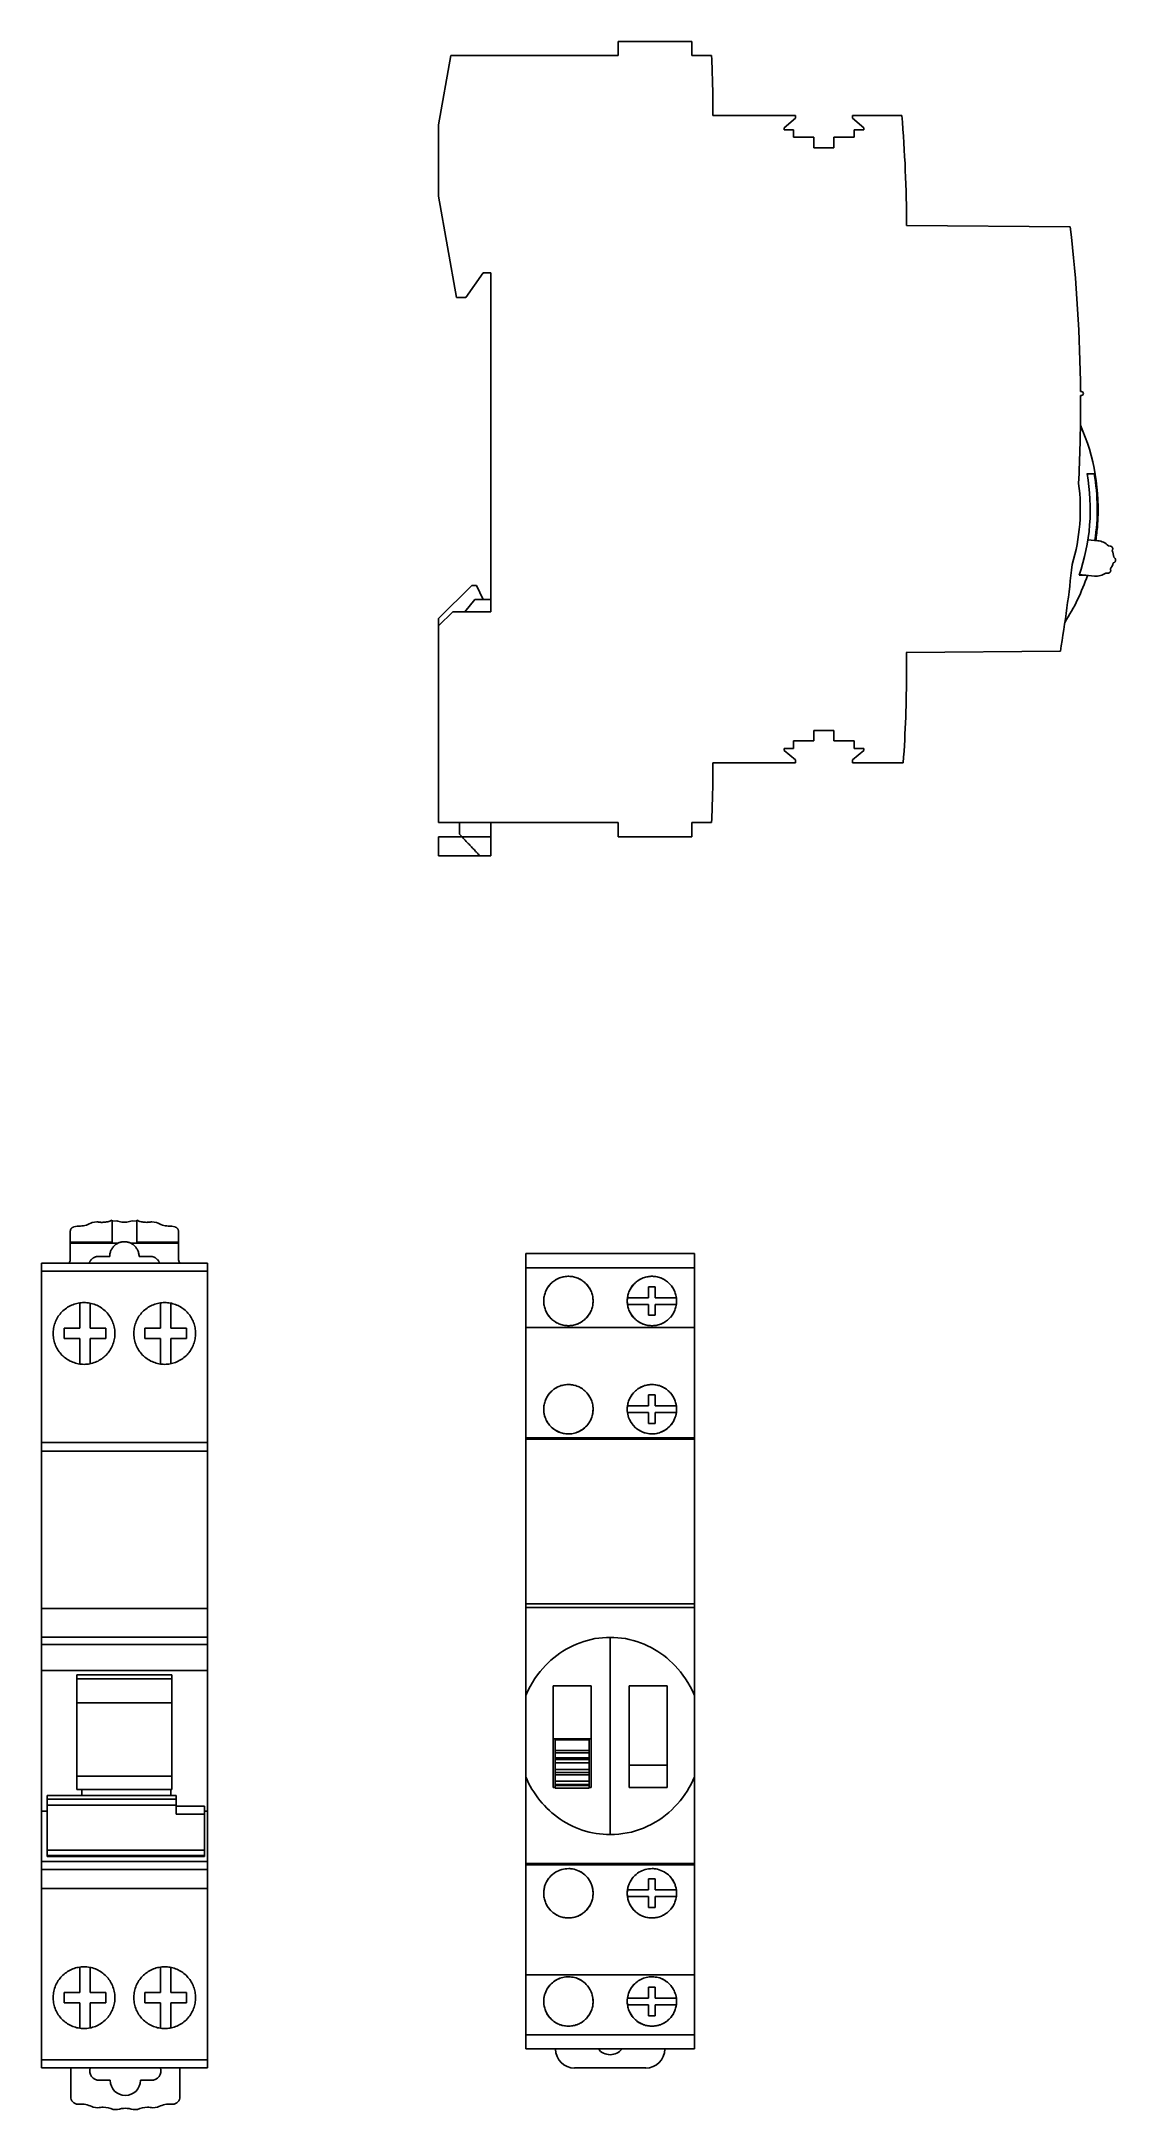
# Model space of a CAD drawing. Header units: millimetres. Extents: x 3609 to 5941, y 2453 to 3731.
# Drawn here: x 5832.7 to 5941.1, y 3343.9 to 3552.6 of the extents above; entities that cross this region are included whole.
import ezdxf

# ---------------------------------------------------------------- set-up
doc = ezdxf.new("R2010")
doc.units = ezdxf.units.MM
doc.layers.add('MAIN-1', color=7, linetype='Continuous')

# ---------------------------------------------------------------- blocks, each defined once
blk = doc.blocks.new('A$C6d8b8067')
at = {"layer": 'MAIN-1'}
for p, q in [((7.34, 93.66), (7.45, 93.7)), ((7.46, 93.64), (7.45, 93.7)), ((7.45, 91.4), (7.45, 93.7)), ((10.04, 93.64), (10.05, 93.7)), ((10.05, 93.7), (10.16, 93.66)), ((10.05, 91.4), (10.05, 93.7)), ((3.05, 92.57), (3.06, 92.6)), ((3.05, 91.4), (3.05, 92.57)), ((3.06, 92.63), (3.07, 92.66)), ((3.06, 92.6), (3.06, 92.63)), ((3.07, 92.68), (3.08, 92.71)), ((3.07, 92.66), (3.07, 92.68)), ((3.08, 92.71), (3.09, 92.73)), ((3.09, 92.73), (3.11, 92.76)), ((3.11, 92.76), (3.12, 92.78)), ((3.12, 92.78), (3.13, 92.8)), ((3.13, 92.8), (3.15, 92.82)), ((3.15, 92.82), (3.16, 92.84)), ((3.16, 92.84), (3.18, 92.86)), ((3.18, 92.86), (3.2, 92.87)), ((3.2, 92.87), (3.21, 92.89)), ((3.21, 92.89), (3.23, 92.91)), ((3.23, 92.91), (3.25, 92.92)), ((3.25, 92.92), (3.27, 92.94)), ((3.27, 92.94), (3.3, 92.95)), ((3.3, 92.95), (3.32, 92.96)), ((3.32, 92.96), (3.35, 92.97)), ((3.35, 92.97), (3.37, 92.98)), ((3.37, 92.98), (3.4, 92.99)), ((3.4, 92.99), (3.43, 93)), ((3.43, 93), (3.76, 93.09)), ((3.76, 93.09), (3.79, 93.09)), ((3.79, 93.09), (3.82, 93.09)), ((3.82, 93.09), (3.86, 93.08)), ((3.86, 93.08), (3.89, 93.08)), ((3.89, 93.08), (3.92, 93.08)), ((3.92, 93.08), (3.96, 93.08)), ((3.96, 93.08), (4.12, 93.09)), ((4.12, 93.09), (4.28, 93.1)), ((4.28, 93.1), (4.44, 93.13)), ((4.44, 93.13), (4.59, 93.16)), ((4.59, 93.16), (4.75, 93.2)), ((4.75, 93.2), (4.9, 93.25)), ((4.9, 93.25), (5.05, 93.31)), ((5.05, 93.31), (5.2, 93.38)), ((5.2, 93.38), (5.34, 93.46)), ((5.34, 93.46), (5.84, 93.54)), ((5.84, 93.54), (5.94, 93.53)), ((5.94, 93.53), (6.03, 93.51)), ((6.03, 93.51), (6.13, 93.5)), ((6.13, 93.5), (6.22, 93.49)), ((6.22, 93.49), (6.31, 93.48)), ((6.31, 93.48), (6.4, 93.48)), ((6.4, 93.48), (6.52, 93.49)), ((6.52, 93.49), (6.64, 93.49)), ((6.64, 93.49), (6.76, 93.51)), ((6.76, 93.51), (6.87, 93.53)), ((6.87, 93.53), (6.99, 93.55)), ((6.99, 93.55), (7.11, 93.58)), ((7.11, 93.58), (7.22, 93.62)), ((7.22, 93.62), (7.34, 93.66)), ((7.45, 93.64), (7.46, 93.64)), ((7.46, 93.61), (7.46, 93.64)), ((7.46, 93.61), (7.94, 93.63)), ((8.07, 93.59), (7.94, 93.63)), ((8.21, 93.56), (8.07, 93.59)), ((8.34, 93.53), (8.21, 93.56)), ((8.48, 93.51), (8.34, 93.53)), ((8.61, 93.5), (8.48, 93.51)), ((8.75, 93.5), (8.61, 93.5)), ((8.89, 93.5), (8.75, 93.5)), ((9.02, 93.51), (8.89, 93.5)), ((9.16, 93.53), (9.02, 93.51)), ((9.29, 93.56), (9.16, 93.53)), ((9.43, 93.59), (9.29, 93.56)), ((9.56, 93.63), (9.43, 93.59)), ((9.56, 93.63), (10.04, 93.61)), ((10.04, 93.64), (10.05, 93.64)), ((10.04, 93.61), (10.04, 93.64)), ((10.16, 93.66), (10.28, 93.62)), ((10.28, 93.62), (10.39, 93.58)), ((10.39, 93.58), (10.51, 93.55)), ((10.51, 93.55), (10.63, 93.53)), ((10.63, 93.53), (10.74, 93.51)), ((10.74, 93.51), (10.86, 93.49)), ((10.86, 93.49), (10.98, 93.49)), ((10.98, 93.49), (11.1, 93.48)), ((11.1, 93.48), (11.19, 93.49)), ((11.19, 93.49), (11.28, 93.49)), ((11.28, 93.49), (11.37, 93.5)), ((11.37, 93.5), (11.47, 93.51)), ((11.47, 93.51), (11.56, 93.52)), ((11.56, 93.52), (11.65, 93.54)), ((11.65, 93.54), (12.15, 93.46)), ((12.15, 93.46), (12.3, 93.38)), ((12.3, 93.38), (12.45, 93.31)), ((12.45, 93.31), (12.6, 93.25)), ((12.6, 93.25), (12.75, 93.2)), ((12.75, 93.2), (12.9, 93.16)), ((12.9, 93.16), (13.06, 93.13)), ((13.06, 93.13), (13.22, 93.1)), ((13.22, 93.1), (13.38, 93.09)), ((13.38, 93.09), (13.54, 93.08)), ((13.54, 93.08), (13.58, 93.08)), ((13.58, 93.08), (13.61, 93.08)), ((13.61, 93.08), (13.64, 93.08)), ((13.64, 93.08), (13.68, 93.09)), ((13.68, 93.09), (13.71, 93.09)), ((13.71, 93.09), (13.74, 93.09)), ((13.74, 93.09), (14.07, 93)), ((14.07, 93), (14.1, 92.99)), ((14.1, 92.99), (14.13, 92.98)), ((14.13, 92.98), (14.15, 92.97)), ((14.15, 92.97), (14.18, 92.96)), ((14.18, 92.96), (14.2, 92.95)), ((14.2, 92.95), (14.23, 92.94)), ((14.23, 92.94), (14.25, 92.92)), ((14.25, 92.92), (14.27, 92.91)), ((14.27, 92.91), (14.29, 92.89)), ((14.29, 92.89), (14.3, 92.87)), ((14.3, 92.87), (14.32, 92.86)), ((14.32, 92.86), (14.34, 92.84)), ((14.34, 92.84), (14.35, 92.82)), ((14.35, 92.82), (14.37, 92.8)), ((14.37, 92.8), (14.38, 92.78)), ((14.38, 92.78), (14.39, 92.76)), ((14.39, 92.76), (14.41, 92.73)), ((14.41, 92.73), (14.42, 92.71)), ((14.42, 92.71), (14.42, 92.68)), ((14.42, 92.68), (14.43, 92.66)), ((14.43, 92.66), (14.44, 92.63)), ((14.44, 92.63), (14.44, 92.6)), ((14.44, 92.6), (14.45, 92.57)), ((14.45, 92.57), (14.45, 91.4)), ((3, 89.37), (2.98, 89.31)), ((3.02, 89.44), (3, 89.37)), ((3.04, 89.52), (3.02, 89.44)), ((3.05, 89.6), (3.04, 89.52)), ((7.45, 91.4), (3.05, 91.4)), ((3.05, 91.4), (3.05, 91.28)), ((3.05, 91.28), (7.45, 91.28)), ((3.05, 89.68), (3.05, 91.28)), ((3.05, 89.68), (3.05, 89.6)), ((5.1, 89.32), (5.12, 89.36)), ((5.12, 89.36), (5.14, 89.4)), ((5.14, 89.4), (5.17, 89.44)), ((5.17, 89.44), (5.19, 89.48)), ((5.19, 89.48), (5.22, 89.51)), ((5.22, 89.51), (5.25, 89.55)), ((5.25, 89.55), (5.28, 89.58)), ((5.28, 89.58), (5.32, 89.61)), ((5.32, 89.61), (5.35, 89.65)), ((5.35, 89.65), (5.39, 89.67)), ((5.39, 89.67), (5.42, 89.7)), ((5.42, 89.7), (5.46, 89.73)), ((5.46, 89.73), (5.51, 89.75)), ((5.51, 89.75), (5.55, 89.78)), ((5.55, 89.78), (5.6, 89.8)), ((5.6, 89.8), (5.64, 89.82)), ((5.64, 89.82), (5.69, 89.84)), ((5.69, 89.84), (5.75, 89.85)), ((5.75, 89.85), (5.8, 89.87)), ((5.8, 89.87), (5.87, 89.88)), ((5.87, 89.88), (5.93, 89.88)), ((5.93, 89.88), (6, 89.89)), ((7.2, 89.89), (6, 89.89)), ((7.2, 89.99), (7.21, 90.08)), ((7.2, 89.89), (7.2, 89.99)), ((7.21, 90.08), (7.23, 90.17)), ((7.23, 90.17), (7.25, 90.26)), ((7.25, 90.26), (7.27, 90.35)), ((7.27, 90.35), (7.3, 90.43)), ((7.3, 90.43), (7.33, 90.52)), ((7.33, 90.52), (7.37, 90.59)), ((7.37, 90.59), (7.41, 90.67)), ((7.41, 90.67), (7.46, 90.74)), ((7.45, 91.4), (7.45, 91.28)), ((7.45, 91.28), (8.07, 91.28)), ((7.46, 90.74), (7.51, 90.81)), ((7.51, 90.81), (7.56, 90.88)), ((7.56, 90.88), (7.62, 90.95)), ((7.62, 90.95), (7.69, 91.01)), ((7.69, 91.01), (7.75, 91.07)), ((7.75, 91.07), (7.82, 91.13)), ((7.82, 91.13), (7.9, 91.18)), ((7.9, 91.18), (7.98, 91.23)), ((7.98, 91.23), (8.07, 91.28)), ((8.07, 91.28), (8.14, 91.31)), ((8.14, 91.31), (8.21, 91.34)), ((8.21, 91.34), (8.28, 91.36)), ((8.28, 91.36), (8.34, 91.38)), ((8.34, 91.38), (8.41, 91.4)), ((8.41, 91.4), (8.48, 91.41)), ((8.48, 91.41), (8.55, 91.42)), ((8.55, 91.42), (8.61, 91.43)), ((8.61, 91.43), (8.68, 91.43)), ((8.68, 91.43), (8.75, 91.44)), ((8.75, 91.44), (8.82, 91.43)), ((8.82, 91.43), (8.89, 91.43)), ((8.89, 91.43), (8.95, 91.42)), ((8.95, 91.42), (9.02, 91.41)), ((9.02, 91.41), (9.09, 91.4)), ((9.09, 91.4), (9.16, 91.38)), ((9.16, 91.38), (9.22, 91.36)), ((9.22, 91.36), (9.29, 91.34)), ((9.29, 91.34), (9.36, 91.31)), ((9.36, 91.31), (9.43, 91.28)), ((9.43, 91.28), (10.05, 91.28)), ((9.43, 91.28), (9.52, 91.23)), ((9.52, 91.23), (9.6, 91.18)), ((9.6, 91.18), (9.68, 91.13)), ((9.68, 91.13), (9.75, 91.07)), ((9.75, 91.07), (9.81, 91.01)), ((9.81, 91.01), (9.88, 90.95)), ((9.88, 90.95), (9.94, 90.88)), ((9.94, 90.88), (9.99, 90.81)), ((9.99, 90.81), (10.04, 90.74)), ((10.04, 90.74), (10.09, 90.67)), ((14.45, 91.4), (10.05, 91.4)), ((10.05, 91.4), (10.05, 91.28)), ((10.05, 91.28), (14.45, 91.28)), ((10.09, 90.67), (10.13, 90.59)), ((10.13, 90.59), (10.17, 90.52)), ((10.17, 90.52), (10.2, 90.43)), ((10.2, 90.43), (10.23, 90.35)), ((10.23, 90.35), (10.25, 90.26)), ((10.25, 90.26), (10.27, 90.17)), ((10.27, 90.17), (10.29, 90.08)), ((10.29, 90.08), (10.3, 89.99)), ((10.3, 89.99), (10.3, 89.89)), ((11.5, 89.89), (10.3, 89.89)), ((11.5, 89.89), (11.57, 89.88)), ((11.57, 89.88), (11.63, 89.88)), ((11.63, 89.88), (11.7, 89.87)), ((11.7, 89.87), (11.75, 89.85)), ((11.75, 89.85), (11.81, 89.84)), ((11.81, 89.84), (11.86, 89.82)), ((11.86, 89.82), (11.9, 89.8)), ((11.9, 89.8), (11.95, 89.78)), ((11.95, 89.78), (11.99, 89.75)), ((11.99, 89.75), (12.04, 89.73)), ((12.04, 89.73), (12.08, 89.7)), ((12.08, 89.7), (12.11, 89.67)), ((12.11, 89.67), (12.15, 89.65)), ((12.15, 89.65), (12.18, 89.61)), ((12.18, 89.61), (12.22, 89.58)), ((12.22, 89.58), (12.25, 89.55)), ((12.25, 89.55), (12.28, 89.51)), ((12.28, 89.51), (12.31, 89.48)), ((12.31, 89.48), (12.33, 89.44)), ((12.33, 89.44), (12.36, 89.4)), ((12.36, 89.4), (12.38, 89.36)), ((12.38, 89.36), (12.4, 89.32)), ((14.45, 91.4), (14.45, 91.28)), ((14.45, 89.68), (14.45, 91.28)), ((14.45, 89.6), (14.45, 89.68)), ((14.46, 89.52), (14.45, 89.6)), ((14.48, 89.44), (14.46, 89.52)), ((14.5, 89.37), (14.48, 89.44)), ((14.52, 89.31), (14.5, 89.37)), ((0, 88.32), (0, 89.19)), ((0, 89.19), (17.5, 89.19)), ((0, 70.29), (0, 88.32)), ((0, 88.32), (17.5, 88.32)), ((2.95, 89.24), (2.92, 89.19)), ((2.98, 89.31), (2.95, 89.24)), ((5.05, 89.19), (5.06, 89.23)), ((5.06, 89.23), (5.08, 89.28)), ((5.08, 89.28), (5.1, 89.32)), ((12.4, 89.32), (12.42, 89.28)), ((12.42, 89.28), (12.44, 89.23)), ((12.44, 89.23), (12.45, 89.19)), ((14.55, 89.24), (14.52, 89.31)), ((14.58, 89.19), (14.55, 89.24)), ((17.5, 88.32), (17.5, 89.19)), ((17.5, 70.29), (17.5, 88.32)), ((4.04, 85), (3.89, 84.97)), ((4.19, 85.01), (4.04, 85)), ((4.05, 85), (4.05, 82.34)), ((4.35, 85.02), (4.19, 85.01)), ((4.5, 85.03), (4.35, 85.02)), ((4.65, 85.02), (4.5, 85.03)), ((4.81, 85.01), (4.65, 85.02)), ((4.96, 85), (4.81, 85.01)), ((5.11, 84.97), (4.96, 85)), ((12.54, 85), (12.39, 84.97)), ((12.69, 85.01), (12.54, 85)), ((12.55, 85), (12.55, 82.34)), ((12.85, 85.02), (12.69, 85.01)), ((13, 85.03), (12.85, 85.02)), ((13.15, 85.02), (13, 85.03)), ((13.29, 85.01), (13.15, 85.02)), ((13.44, 85), (13.29, 85.01)), ((13.58, 84.98), (13.44, 85)), ((1.45, 82.9), (1.4, 82.75)), ((1.5, 83.04), (1.45, 82.9)), ((1.56, 83.18), (1.5, 83.04)), ((1.63, 83.31), (1.56, 83.18)), ((1.71, 83.45), (1.63, 83.31)), ((1.79, 83.58), (1.71, 83.45)), ((1.88, 83.7), (1.79, 83.58)), ((1.97, 83.82), (1.88, 83.7)), ((2.07, 83.94), (1.97, 83.82)), ((2.17, 84.05), (2.07, 83.94)), ((2.28, 84.16), (2.17, 84.05)), ((2.4, 84.26), (2.28, 84.16)), ((2.51, 84.35), (2.4, 84.26)), ((2.64, 84.44), (2.51, 84.35)), ((2.76, 84.53), (2.64, 84.44)), ((2.9, 84.61), (2.76, 84.53)), ((3.03, 84.68), (2.9, 84.61)), ((3.17, 84.74), (3.03, 84.68)), ((3.31, 84.8), (3.17, 84.74)), ((3.45, 84.85), (3.31, 84.8)), ((3.6, 84.9), (3.45, 84.85)), ((3.75, 84.94), (3.6, 84.9)), ((3.89, 84.97), (3.75, 84.94)), ((5.25, 84.94), (5.11, 84.97)), ((5.15, 84.96), (5.15, 82.34)), ((5.4, 84.9), (5.25, 84.94)), ((5.55, 84.85), (5.4, 84.9)), ((5.69, 84.8), (5.55, 84.85)), ((5.83, 84.74), (5.69, 84.8)), ((5.97, 84.68), (5.83, 84.74)), ((6.11, 84.6), (5.97, 84.68)), ((6.24, 84.53), (6.11, 84.6)), ((6.36, 84.44), (6.24, 84.53)), ((6.49, 84.35), (6.36, 84.44)), ((6.6, 84.26), (6.49, 84.35)), ((6.72, 84.15), (6.6, 84.26)), ((6.83, 84.05), (6.72, 84.15)), ((6.93, 83.94), (6.83, 84.05)), ((7.03, 83.82), (6.93, 83.94)), ((7.12, 83.7), (7.03, 83.82)), ((7.21, 83.57), (7.12, 83.7)), ((7.29, 83.45), (7.21, 83.57)), ((7.37, 83.31), (7.29, 83.45)), ((7.44, 83.18), (7.37, 83.31)), ((7.5, 83.04), (7.44, 83.18)), ((7.55, 82.9), (7.5, 83.04)), ((7.6, 82.75), (7.55, 82.9)), ((9.95, 82.9), (9.9, 82.75)), ((10, 83.04), (9.95, 82.9)), ((10.06, 83.18), (10, 83.04)), ((10.13, 83.31), (10.06, 83.18)), ((10.21, 83.45), (10.13, 83.31)), ((10.29, 83.58), (10.21, 83.45)), ((10.38, 83.7), (10.29, 83.58)), ((10.47, 83.82), (10.38, 83.7)), ((10.57, 83.94), (10.47, 83.82)), ((10.67, 84.05), (10.57, 83.94)), ((10.78, 84.16), (10.67, 84.05)), ((10.9, 84.26), (10.78, 84.16)), ((11.01, 84.35), (10.9, 84.26)), ((11.14, 84.44), (11.01, 84.35)), ((11.26, 84.53), (11.14, 84.44)), ((11.4, 84.61), (11.26, 84.53)), ((11.53, 84.68), (11.4, 84.61)), ((11.67, 84.74), (11.53, 84.68)), ((11.81, 84.8), (11.67, 84.74)), ((11.95, 84.85), (11.81, 84.8)), ((12.1, 84.9), (11.95, 84.85)), ((12.25, 84.94), (12.1, 84.9)), ((12.39, 84.97), (12.25, 84.94)), ((13.72, 84.95), (13.58, 84.98)), ((13.65, 84.96), (13.65, 82.34)), ((13.86, 84.91), (13.72, 84.95)), ((14, 84.87), (13.86, 84.91)), ((14.14, 84.82), (14, 84.87)), ((14.28, 84.77), (14.14, 84.82)), ((14.41, 84.71), (14.28, 84.77)), ((14.54, 84.64), (14.41, 84.71)), ((14.67, 84.57), (14.54, 84.64)), ((14.79, 84.49), (14.67, 84.57)), ((14.91, 84.41), (14.79, 84.49)), ((15.03, 84.32), (14.91, 84.41)), ((15.14, 84.23), (15.03, 84.32)), ((15.25, 84.13), (15.14, 84.23)), ((15.35, 84.03), (15.25, 84.13)), ((15.45, 83.92), (15.35, 84.03)), ((15.54, 83.81), (15.45, 83.92)), ((15.63, 83.69), (15.54, 83.81)), ((15.71, 83.57), (15.63, 83.69)), ((15.79, 83.45), (15.71, 83.57)), ((15.86, 83.32), (15.79, 83.45)), ((15.93, 83.19), (15.86, 83.32)), ((15.99, 83.06), (15.93, 83.19)), ((16.05, 82.92), (15.99, 83.06)), ((16.09, 82.78), (16.05, 82.92)), ((1.27, 82.16), (1.25, 82)), ((1.25, 82), (1.25, 81.85)), ((1.25, 81.85), (1.25, 81.7)), ((1.25, 81.7), (1.25, 81.55)), ((1.25, 81.55), (1.27, 81.4)), ((1.29, 82.31), (1.27, 82.16)), ((1.27, 81.4), (1.29, 81.25)), ((1.32, 82.46), (1.29, 82.31)), ((1.29, 81.25), (1.32, 81.1)), ((1.35, 82.61), (1.32, 82.46)), ((1.32, 81.1), (1.35, 80.95)), ((1.4, 82.75), (1.35, 82.61)), ((1.35, 80.95), (1.4, 80.8)), ((1.4, 80.8), (1.45, 80.65)), ((1.45, 80.65), (1.5, 80.51)), ((2.42, 82.34), (2.42, 81.24)), ((4.05, 82.34), (2.42, 82.34)), ((2.42, 81.24), (4.05, 81.24)), ((4.05, 81.24), (4.05, 78.55)), ((6.78, 82.34), (5.15, 82.34)), ((5.15, 81.24), (6.78, 81.24)), ((5.15, 78.59), (5.15, 81.24)), ((6.78, 81.24), (6.78, 82.34)), ((7.5, 80.51), (7.55, 80.65)), ((7.55, 80.65), (7.6, 80.8)), ((7.65, 82.61), (7.6, 82.75)), ((7.6, 80.8), (7.65, 80.95)), ((7.68, 82.46), (7.65, 82.61)), ((7.65, 80.95), (7.68, 81.1)), ((7.71, 82.31), (7.68, 82.46)), ((7.68, 81.1), (7.71, 81.25)), ((7.73, 82.16), (7.71, 82.31)), ((7.71, 81.25), (7.73, 81.4)), ((7.75, 82), (7.73, 82.16)), ((7.73, 81.4), (7.75, 81.55)), ((7.75, 81.85), (7.75, 82)), ((7.75, 81.7), (7.75, 81.85)), ((7.75, 81.55), (7.75, 81.7)), ((9.77, 82.16), (9.75, 82)), ((9.75, 82), (9.75, 81.85)), ((9.75, 81.85), (9.75, 81.7)), ((9.75, 81.7), (9.75, 81.55)), ((9.75, 81.55), (9.77, 81.4)), ((9.79, 82.31), (9.77, 82.16)), ((9.77, 81.4), (9.79, 81.25)), ((9.82, 82.46), (9.79, 82.31)), ((9.79, 81.25), (9.82, 81.09)), ((9.85, 82.61), (9.82, 82.46)), ((9.82, 81.09), (9.85, 80.95)), ((9.9, 82.75), (9.85, 82.61)), ((9.85, 80.95), (9.9, 80.8)), ((9.9, 80.8), (9.95, 80.65)), ((9.95, 80.65), (10, 80.51)), ((10.92, 82.34), (10.92, 81.24)), ((12.55, 82.34), (10.92, 82.34)), ((10.92, 81.24), (12.55, 81.24)), ((12.55, 81.24), (12.55, 78.55)), ((15.28, 82.34), (13.65, 82.34)), ((13.65, 81.24), (15.28, 81.24)), ((13.65, 78.59), (13.65, 81.24)), ((15.28, 81.24), (15.28, 82.34)), ((15.99, 80.5), (16.05, 80.64)), ((16.05, 80.64), (16.1, 80.77)), ((16.14, 82.64), (16.09, 82.78)), ((16.1, 80.77), (16.14, 80.91)), ((16.17, 82.5), (16.14, 82.64)), ((16.14, 80.91), (16.17, 81.06)), ((16.2, 82.36), (16.17, 82.5)), ((16.17, 81.06), (16.2, 81.2)), ((16.22, 82.21), (16.2, 82.36)), ((16.2, 81.2), (16.22, 81.34)), ((16.24, 82.07), (16.22, 82.21)), ((16.22, 81.34), (16.24, 81.49)), ((16.25, 81.92), (16.24, 82.07)), ((16.24, 81.49), (16.25, 81.63)), ((16.25, 81.78), (16.25, 81.92)), ((16.25, 81.63), (16.25, 81.78)), ((1.5, 80.51), (1.56, 80.37)), ((1.56, 80.37), (1.63, 80.24)), ((1.63, 80.24), (1.71, 80.11)), ((1.71, 80.11), (1.79, 79.98)), ((1.79, 79.98), (1.88, 79.85)), ((1.88, 79.85), (1.97, 79.73)), ((1.97, 79.73), (2.07, 79.61)), ((2.07, 79.61), (2.17, 79.5)), ((2.17, 79.5), (2.28, 79.4)), ((2.28, 79.4), (2.4, 79.29)), ((2.4, 79.29), (2.51, 79.2)), ((2.51, 79.2), (2.64, 79.11)), ((2.64, 79.11), (2.76, 79.02)), ((2.76, 79.02), (2.9, 78.95)), ((2.9, 78.95), (3.03, 78.87)), ((3.03, 78.87), (3.17, 78.81)), ((3.17, 78.81), (3.31, 78.75)), ((3.31, 78.75), (3.45, 78.7)), ((3.45, 78.7), (3.6, 78.65)), ((3.6, 78.65), (3.75, 78.61)), ((3.75, 78.61), (3.89, 78.58)), ((3.89, 78.58), (4.04, 78.55)), ((4.04, 78.55), (4.19, 78.54)), ((4.19, 78.54), (4.35, 78.53)), ((4.35, 78.53), (4.5, 78.52)), ((4.5, 78.52), (4.65, 78.53)), ((4.65, 78.53), (4.81, 78.54)), ((4.81, 78.54), (4.96, 78.55)), ((4.96, 78.55), (5.11, 78.58)), ((5.11, 78.58), (5.25, 78.61)), ((5.25, 78.61), (5.4, 78.65)), ((5.4, 78.65), (5.55, 78.7)), ((5.55, 78.7), (5.69, 78.75)), ((5.69, 78.75), (5.83, 78.81)), ((5.83, 78.81), (5.97, 78.87)), ((5.97, 78.87), (6.1, 78.95)), ((6.1, 78.95), (6.24, 79.02)), ((6.24, 79.02), (6.36, 79.11)), ((6.36, 79.11), (6.49, 79.2)), ((6.49, 79.2), (6.6, 79.29)), ((6.6, 79.29), (6.72, 79.4)), ((6.72, 79.4), (6.83, 79.5)), ((6.83, 79.5), (6.93, 79.61)), ((6.93, 79.61), (7.03, 79.73)), ((7.03, 79.73), (7.12, 79.85)), ((7.12, 79.85), (7.21, 79.98)), ((7.21, 79.98), (7.29, 80.11)), ((7.29, 80.11), (7.37, 80.24)), ((7.37, 80.24), (7.44, 80.37)), ((7.44, 80.37), (7.5, 80.51)), ((10, 80.51), (10.06, 80.37)), ((10.06, 80.37), (10.13, 80.24)), ((10.13, 80.24), (10.21, 80.11)), ((10.21, 80.11), (10.29, 79.98)), ((10.29, 79.98), (10.38, 79.85)), ((10.38, 79.85), (10.47, 79.73)), ((10.47, 79.73), (10.57, 79.61)), ((10.57, 79.61), (10.67, 79.5)), ((10.67, 79.5), (10.78, 79.4)), ((10.78, 79.4), (10.9, 79.29)), ((10.9, 79.29), (11.01, 79.2)), ((11.01, 79.2), (11.14, 79.11)), ((11.14, 79.11), (11.26, 79.02)), ((11.26, 79.02), (11.4, 78.95)), ((11.4, 78.95), (11.53, 78.87)), ((11.53, 78.87), (11.67, 78.81)), ((11.67, 78.81), (11.81, 78.75)), ((11.81, 78.75), (11.95, 78.7)), ((11.95, 78.7), (12.1, 78.65)), ((12.1, 78.65), (12.25, 78.61)), ((12.25, 78.61), (12.39, 78.58)), ((12.39, 78.58), (12.54, 78.55)), ((12.54, 78.55), (12.69, 78.54)), ((12.69, 78.54), (12.85, 78.53)), ((12.85, 78.53), (13, 78.52)), ((13, 78.52), (13.15, 78.53)), ((13.15, 78.53), (13.29, 78.54)), ((13.29, 78.54), (13.44, 78.55)), ((13.44, 78.55), (13.58, 78.57)), ((13.58, 78.57), (13.72, 78.6)), ((13.72, 78.6), (13.86, 78.64)), ((13.86, 78.64), (14, 78.68)), ((14, 78.68), (14.14, 78.73)), ((14.14, 78.73), (14.28, 78.78)), ((14.28, 78.78), (14.41, 78.84)), ((14.41, 78.84), (14.54, 78.91)), ((14.54, 78.91), (14.67, 78.98)), ((14.67, 78.98), (14.79, 79.06)), ((14.79, 79.06), (14.91, 79.14)), ((14.91, 79.14), (15.03, 79.23)), ((15.03, 79.23), (15.14, 79.33)), ((15.14, 79.33), (15.25, 79.42)), ((15.25, 79.42), (15.35, 79.53)), ((15.35, 79.53), (15.45, 79.64)), ((15.45, 79.64), (15.54, 79.75)), ((15.54, 79.75), (15.63, 79.86)), ((15.63, 79.86), (15.72, 79.98)), ((15.72, 79.98), (15.79, 80.11)), ((15.79, 80.11), (15.87, 80.24)), ((15.87, 80.24), (15.93, 80.37)), ((15.93, 80.37), (15.99, 80.5)), ((0, 69.37), (0, 70.29)), ((0, 70.29), (17.5, 70.29)), ((17.5, 69.37), (17.5, 70.29)), ((0, 52.79), (0, 69.37)), ((0, 69.37), (17.5, 69.37)), ((17.5, 52.79), (17.5, 69.37)), ((0, 49.79), (0, 52.79)), ((0, 52.79), (17.5, 52.79)), ((17.5, 49.79), (17.5, 52.79)), ((0, 48.99), (0, 49.79)), ((0, 49.79), (17.5, 49.79)), ((0, 46.27), (0, 48.99)), ((0, 48.99), (17.5, 48.99)), ((17.5, 48.99), (17.5, 49.79)), ((17.5, 46.27), (17.5, 48.99)), ((0, 31.44), (0, 46.27)), ((0, 46.27), (17.5, 46.27)), ((3.75, 33.73), (3.75, 45.79)), ((13.75, 45.79), (3.75, 45.79)), ((13.75, 33.73), (13.75, 45.79)), ((17.5, 31.44), (17.5, 46.27)), ((13.75, 45.37), (3.75, 45.37)), ((13.75, 42.87), (3.75, 42.87)), ((3.75, 35.13), (13.75, 35.13)), ((14.2, 33.08), (0.6, 33.08)), ((0.6, 32.71), (0.6, 33.08)), ((0.6, 32.08), (0.6, 32.71)), ((0.6, 32.71), (14.2, 32.71)), ((4.25, 33.73), (3.75, 33.73)), ((13.65, 33.73), (4.25, 33.73)), ((4.25, 33.08), (4.25, 33.73)), ((13.75, 33.73), (13.65, 33.73)), ((13.65, 33.08), (13.65, 33.73)), ((14.2, 32.71), (14.2, 33.08)), ((14.2, 32.08), (14.2, 32.71)), ((17.5, 26.13), (17.5, 32.78)), ((0, 26.13), (0, 31.44)), ((0, 31.44), (0.6, 31.44)), ((0.6, 32.08), (14.2, 32.08)), ((0.6, 31.88), (0.6, 32.08)), ((0.6, 31.67), (0.6, 31.88)), ((0.6, 31.45), (0.6, 31.67)), ((0.6, 31.22), (0.6, 31.45)), ((0.6, 30.98), (0.6, 31.22)), ((0.6, 30.74), (0.6, 30.98)), ((0.6, 30.49), (0.6, 30.74)), ((14.2, 31.96), (14.2, 32.08)), ((17.2, 31.97), (14.2, 31.97)), ((14.2, 31.82), (14.2, 31.96)), ((14.2, 31.69), (14.2, 31.82)), ((14.2, 31.55), (14.2, 31.69)), ((14.2, 31.4), (14.2, 31.55)), ((14.2, 31.26), (14.2, 31.4)), ((14.2, 31.11), (14.2, 31.26)), ((17.2, 31.11), (14.2, 31.11)), ((17.2, 31.97), (17.2, 31.11)), ((17.2, 31.44), (17.5, 31.44)), ((17.2, 30.92), (17.2, 31.11)), ((17.2, 30.74), (17.2, 30.92)), ((17.2, 30.55), (17.2, 30.74)), ((17.2, 30.35), (17.2, 30.55)), ((0.6, 30.23), (0.6, 30.49)), ((0.6, 29.97), (0.6, 30.23)), ((0.6, 29.71), (0.6, 29.97)), ((0.6, 29.45), (0.6, 29.71)), ((0.6, 29.18), (0.6, 29.45)), ((0.6, 28.91), (0.6, 29.18)), ((0.6, 28.64), (0.6, 28.91)), ((0.6, 28.38), (0.6, 28.64)), ((0.6, 28.11), (0.6, 28.38)), ((17.2, 30.16), (17.2, 30.35)), ((17.2, 29.96), (17.2, 30.16)), ((17.2, 29.76), (17.2, 29.96)), ((17.2, 29.55), (17.2, 29.76)), ((17.2, 29.35), (17.2, 29.55)), ((17.2, 29.15), (17.2, 29.35)), ((17.2, 28.94), (17.2, 29.15)), ((17.2, 28.74), (17.2, 28.94)), ((17.2, 28.53), (17.2, 28.74)), ((17.2, 28.33), (17.2, 28.53)), ((17.2, 28.13), (17.2, 28.33)), ((0.6, 27.85), (0.6, 28.11)), ((0.6, 27.6), (0.6, 27.85)), ((0.6, 27.34), (0.6, 27.6)), ((0.6, 27.34), (17.2, 27.34)), ((0.6, 26.77), (0.6, 27.34)), ((0.6, 26.68), (0.6, 26.77)), ((0.6, 26.77), (17.2, 26.77)), ((0.6, 26.68), (17.2, 26.68)), ((17.2, 27.93), (17.2, 28.13)), ((17.2, 27.73), (17.2, 27.93)), ((17.2, 27.54), (17.2, 27.73)), ((17.2, 27.34), (17.2, 27.54)), ((17.2, 26.77), (17.2, 27.34)), ((17.2, 26.68), (17.2, 26.77)), ((0, 25.29), (0, 26.13)), ((0, 26.13), (17.5, 26.13)), ((0, 23.29), (0, 25.29)), ((0, 25.29), (17.5, 25.29)), ((17.5, 25.29), (17.5, 26.13)), ((17.5, 23.29), (17.5, 25.29)), ((0, 5.25), (0, 23.29)), ((0, 23.29), (17.5, 23.29)), ((17.5, 5.25), (17.5, 23.29)), ((1.56, 13.2), (1.5, 13.06)), ((1.63, 13.33), (1.56, 13.2)), ((1.71, 13.46), (1.63, 13.33)), ((1.79, 13.59), (1.71, 13.46)), ((1.88, 13.72), (1.79, 13.59)), ((1.97, 13.84), (1.88, 13.72)), ((2.07, 13.96), (1.97, 13.84)), ((2.17, 14.07), (2.07, 13.96)), ((2.28, 14.18), (2.17, 14.07)), ((2.4, 14.28), (2.28, 14.18)), ((2.51, 14.37), (2.4, 14.28)), ((2.64, 14.46), (2.51, 14.37)), ((2.76, 14.55), (2.64, 14.46)), ((2.9, 14.62), (2.76, 14.55)), ((3.03, 14.7), (2.9, 14.62)), ((3.17, 14.76), (3.03, 14.7)), ((3.31, 14.82), (3.17, 14.76)), ((3.45, 14.87), (3.31, 14.82)), ((3.6, 14.92), (3.45, 14.87)), ((3.75, 14.96), (3.6, 14.92)), ((3.89, 14.99), (3.75, 14.96)), ((4.04, 15.02), (3.89, 14.99)), ((4.19, 15.03), (4.04, 15.02)), ((4.05, 15.02), (4.05, 12.34)), ((4.35, 15.04), (4.19, 15.03)), ((4.5, 15.05), (4.35, 15.04)), ((4.65, 15.04), (4.5, 15.05)), ((4.81, 15.03), (4.65, 15.04)), ((4.96, 15.02), (4.81, 15.03)), ((5.11, 14.99), (4.96, 15.02)), ((5.25, 14.96), (5.11, 14.99)), ((5.15, 12.34), (5.15, 14.98)), ((5.4, 14.92), (5.25, 14.96)), ((5.55, 14.87), (5.4, 14.92)), ((5.69, 14.82), (5.55, 14.87)), ((5.83, 14.76), (5.69, 14.82)), ((5.97, 14.7), (5.83, 14.76)), ((6.1, 14.62), (5.97, 14.7)), ((6.24, 14.55), (6.1, 14.62)), ((6.36, 14.46), (6.24, 14.55)), ((6.49, 14.37), (6.36, 14.46)), ((6.6, 14.28), (6.49, 14.37)), ((6.72, 14.17), (6.6, 14.28)), ((6.83, 14.07), (6.72, 14.17)), ((6.93, 13.96), (6.83, 14.07)), ((7.03, 13.84), (6.93, 13.96)), ((7.12, 13.72), (7.03, 13.84)), ((7.21, 13.59), (7.12, 13.72)), ((7.29, 13.46), (7.21, 13.59)), ((7.37, 13.33), (7.29, 13.46)), ((7.44, 13.2), (7.37, 13.33)), ((7.5, 13.06), (7.44, 13.2)), ((10.06, 13.2), (10, 13.06)), ((10.13, 13.33), (10.06, 13.2)), ((10.21, 13.46), (10.13, 13.33)), ((10.29, 13.59), (10.21, 13.46)), ((10.38, 13.72), (10.29, 13.59)), ((10.47, 13.84), (10.38, 13.72)), ((10.57, 13.96), (10.47, 13.84)), ((10.67, 14.07), (10.57, 13.96)), ((10.78, 14.18), (10.67, 14.07)), ((10.9, 14.28), (10.78, 14.18)), ((11.01, 14.37), (10.9, 14.28)), ((11.14, 14.46), (11.01, 14.37)), ((11.26, 14.55), (11.14, 14.46)), ((11.4, 14.62), (11.26, 14.55)), ((11.53, 14.7), (11.4, 14.62)), ((11.67, 14.76), (11.53, 14.7)), ((11.81, 14.82), (11.67, 14.76)), ((11.95, 14.87), (11.81, 14.82)), ((12.1, 14.92), (11.95, 14.87)), ((12.25, 14.96), (12.1, 14.92)), ((12.39, 14.99), (12.25, 14.96)), ((12.54, 15.02), (12.39, 14.99)), ((12.69, 15.03), (12.54, 15.02)), ((12.55, 15.02), (12.55, 12.34)), ((12.85, 15.04), (12.69, 15.03)), ((13, 15.05), (12.85, 15.04)), ((13.15, 15.04), (13, 15.05)), ((13.29, 15.03), (13.15, 15.04)), ((13.44, 15.02), (13.29, 15.03)), ((13.58, 15), (13.44, 15.02)), ((13.72, 14.97), (13.58, 15)), ((13.65, 12.34), (13.65, 14.98)), ((13.86, 14.93), (13.72, 14.97)), ((14, 14.89), (13.86, 14.93)), ((14.14, 14.84), (14, 14.89)), ((14.28, 14.79), (14.14, 14.84)), ((14.41, 14.73), (14.28, 14.79)), ((14.54, 14.66), (14.41, 14.73)), ((14.67, 14.59), (14.54, 14.66)), ((14.79, 14.51), (14.67, 14.59)), ((14.91, 14.43), (14.79, 14.51)), ((15.03, 14.34), (14.91, 14.43)), ((15.14, 14.24), (15.03, 14.34)), ((15.25, 14.15), (15.14, 14.24)), ((15.35, 14.04), (15.25, 14.15)), ((15.45, 13.93), (15.35, 14.04)), ((15.54, 13.82), (15.45, 13.93)), ((15.63, 13.71), (15.54, 13.82)), ((15.72, 13.59), (15.63, 13.71)), ((15.79, 13.46), (15.72, 13.59)), ((15.87, 13.34), (15.79, 13.46)), ((15.93, 13.21), (15.87, 13.34)), ((15.99, 13.07), (15.93, 13.21)), ((1.27, 12.17), (1.25, 12.02)), ((1.25, 12.02), (1.25, 11.87)), ((1.25, 11.87), (1.25, 11.72)), ((1.25, 11.72), (1.25, 11.57)), ((1.25, 11.57), (1.27, 11.41)), ((1.29, 12.32), (1.27, 12.17)), ((1.27, 11.41), (1.29, 11.26)), ((1.32, 12.48), (1.29, 12.32)), ((1.29, 11.26), (1.32, 11.11)), ((1.35, 12.62), (1.32, 12.48)), ((1.32, 11.11), (1.35, 10.96)), ((1.4, 12.77), (1.35, 12.62)), ((1.35, 10.96), (1.4, 10.82)), ((1.45, 12.92), (1.4, 12.77)), ((1.5, 13.06), (1.45, 12.92)), ((2.42, 12.34), (2.42, 11.24)), ((4.05, 12.34), (2.42, 12.34)), ((2.42, 11.24), (4.05, 11.24)), ((4.05, 8.57), (4.05, 11.24)), ((6.78, 12.34), (5.15, 12.34)), ((5.15, 11.24), (6.78, 11.24)), ((5.15, 8.61), (5.15, 11.24)), ((6.78, 11.24), (6.78, 12.34)), ((7.55, 12.92), (7.5, 13.06)), ((7.6, 12.77), (7.55, 12.92)), ((7.65, 12.62), (7.6, 12.77)), ((7.6, 10.82), (7.65, 10.96)), ((7.68, 12.48), (7.65, 12.62)), ((7.65, 10.96), (7.68, 11.11)), ((7.71, 12.32), (7.68, 12.48)), ((7.68, 11.11), (7.71, 11.26)), ((7.73, 12.17), (7.71, 12.32)), ((7.71, 11.26), (7.73, 11.41)), ((7.75, 12.02), (7.73, 12.17)), ((7.73, 11.41), (7.75, 11.57)), ((7.75, 11.87), (7.75, 12.02)), ((7.75, 11.72), (7.75, 11.87)), ((7.75, 11.57), (7.75, 11.72)), ((9.77, 12.17), (9.75, 12.02)), ((9.75, 12.02), (9.75, 11.87)), ((9.75, 11.87), (9.75, 11.72)), ((9.75, 11.72), (9.75, 11.57)), ((9.75, 11.57), (9.77, 11.41)), ((9.79, 12.32), (9.77, 12.17)), ((9.77, 11.41), (9.79, 11.26)), ((9.82, 12.48), (9.79, 12.32)), ((9.79, 11.26), (9.82, 11.11)), ((9.85, 12.62), (9.82, 12.48)), ((9.82, 11.11), (9.85, 10.96)), ((9.9, 12.77), (9.85, 12.62)), ((9.85, 10.96), (9.9, 10.82)), ((9.95, 12.92), (9.9, 12.77)), ((10, 13.06), (9.95, 12.92)), ((10.92, 12.34), (10.92, 11.24)), ((12.55, 12.34), (10.92, 12.34)), ((10.92, 11.24), (12.55, 11.24)), ((12.55, 8.57), (12.55, 11.24)), ((15.28, 12.34), (13.65, 12.34)), ((13.65, 11.24), (15.28, 11.24)), ((13.65, 8.61), (13.65, 11.24)), ((15.28, 11.24), (15.28, 12.34)), ((16.05, 12.94), (15.99, 13.07)), ((16.1, 12.8), (16.05, 12.94)), ((16.09, 10.79), (16.14, 10.93)), ((16.14, 12.66), (16.1, 12.8)), ((16.17, 12.52), (16.14, 12.66)), ((16.14, 10.93), (16.17, 11.07)), ((16.2, 12.37), (16.17, 12.52)), ((16.17, 11.07), (16.2, 11.21)), ((16.22, 12.23), (16.2, 12.37)), ((16.2, 11.21), (16.22, 11.36)), ((16.24, 12.09), (16.22, 12.23)), ((16.22, 11.36), (16.24, 11.5)), ((16.25, 11.94), (16.24, 12.09)), ((16.24, 11.5), (16.25, 11.65)), ((16.25, 11.79), (16.25, 11.94)), ((16.25, 11.65), (16.25, 11.79)), ((1.4, 10.82), (1.45, 10.67)), ((1.45, 10.67), (1.5, 10.53)), ((1.5, 10.53), (1.56, 10.39)), ((1.56, 10.39), (1.63, 10.26)), ((1.63, 10.26), (1.71, 10.12)), ((1.71, 10.12), (1.79, 10)), ((1.79, 10), (1.88, 9.87)), ((1.88, 9.87), (1.97, 9.75)), ((1.97, 9.75), (2.07, 9.63)), ((2.07, 9.63), (2.17, 9.52)), ((2.17, 9.52), (2.28, 9.42)), ((2.28, 9.42), (2.4, 9.31)), ((2.4, 9.31), (2.51, 9.22)), ((2.51, 9.22), (2.64, 9.13)), ((2.64, 9.13), (2.76, 9.04)), ((2.76, 9.04), (2.89, 8.97)), ((2.89, 8.97), (3.03, 8.89)), ((3.03, 8.89), (3.17, 8.83)), ((3.17, 8.83), (3.31, 8.77)), ((3.31, 8.77), (3.45, 8.72)), ((5.55, 8.72), (5.69, 8.77)), ((5.69, 8.77), (5.83, 8.83)), ((5.83, 8.83), (5.97, 8.89)), ((5.97, 8.89), (6.1, 8.96)), ((6.1, 8.96), (6.24, 9.04)), ((6.24, 9.04), (6.36, 9.13)), ((6.36, 9.13), (6.49, 9.22)), ((6.49, 9.22), (6.6, 9.31)), ((6.6, 9.31), (6.72, 9.41)), ((6.72, 9.41), (6.83, 9.52)), ((6.83, 9.52), (6.93, 9.63)), ((6.93, 9.63), (7.03, 9.75)), ((7.03, 9.75), (7.12, 9.87)), ((7.12, 9.87), (7.21, 9.99)), ((7.21, 9.99), (7.29, 10.12)), ((7.29, 10.12), (7.37, 10.26)), ((7.37, 10.26), (7.44, 10.39)), ((7.44, 10.39), (7.5, 10.53)), ((7.5, 10.53), (7.55, 10.67)), ((7.55, 10.67), (7.6, 10.82)), ((9.9, 10.82), (9.95, 10.67)), ((9.95, 10.67), (10, 10.53)), ((10, 10.53), (10.06, 10.39)), ((10.06, 10.39), (10.13, 10.26)), ((10.13, 10.26), (10.21, 10.12)), ((10.21, 10.12), (10.29, 10)), ((10.29, 10), (10.38, 9.87)), ((10.38, 9.87), (10.47, 9.75)), ((10.47, 9.75), (10.57, 9.63)), ((10.57, 9.63), (10.67, 9.52)), ((10.67, 9.52), (10.78, 9.42)), ((10.78, 9.42), (10.9, 9.31)), ((10.9, 9.31), (11.01, 9.22)), ((11.01, 9.22), (11.14, 9.13)), ((11.14, 9.13), (11.26, 9.04)), ((11.26, 9.04), (11.39, 8.97)), ((11.39, 8.97), (11.53, 8.89)), ((11.53, 8.89), (11.67, 8.83)), ((11.67, 8.83), (11.81, 8.77)), ((11.81, 8.77), (11.95, 8.72)), ((14, 8.7), (14.14, 8.75)), ((14.14, 8.75), (14.28, 8.8)), ((14.28, 8.8), (14.41, 8.86)), ((14.41, 8.86), (14.54, 8.93)), ((14.54, 8.93), (14.67, 9)), ((14.67, 9), (14.79, 9.08)), ((14.79, 9.08), (14.91, 9.16)), ((14.91, 9.16), (15.03, 9.25)), ((15.03, 9.25), (15.14, 9.34)), ((15.14, 9.34), (15.25, 9.44)), ((15.25, 9.44), (15.35, 9.55)), ((15.35, 9.55), (15.45, 9.65)), ((15.45, 9.65), (15.54, 9.77)), ((15.54, 9.77), (15.63, 9.88)), ((15.63, 9.88), (15.71, 10)), ((15.71, 10), (15.79, 10.13)), ((15.79, 10.13), (15.86, 10.25)), ((15.86, 10.25), (15.93, 10.38)), ((15.93, 10.38), (15.99, 10.52)), ((15.99, 10.52), (16.05, 10.65)), ((16.05, 10.65), (16.09, 10.79)), ((3.45, 8.72), (3.6, 8.67)), ((3.6, 8.67), (3.75, 8.63)), ((3.75, 8.63), (3.89, 8.6)), ((3.89, 8.6), (4.04, 8.57)), ((4.04, 8.57), (4.19, 8.56)), ((4.19, 8.56), (4.35, 8.55)), ((4.35, 8.55), (4.5, 8.54)), ((4.5, 8.54), (4.65, 8.55)), ((4.65, 8.55), (4.81, 8.56)), ((4.81, 8.56), (4.96, 8.57)), ((4.96, 8.57), (5.11, 8.6)), ((5.11, 8.6), (5.25, 8.63)), ((5.25, 8.63), (5.4, 8.67)), ((5.4, 8.67), (5.55, 8.72)), ((11.95, 8.72), (12.1, 8.67)), ((12.1, 8.67), (12.25, 8.63)), ((12.25, 8.63), (12.39, 8.6)), ((12.39, 8.6), (12.54, 8.57)), ((12.54, 8.57), (12.69, 8.56)), ((12.69, 8.56), (12.85, 8.55)), ((12.85, 8.55), (13, 8.54)), ((13, 8.54), (13.15, 8.55)), ((13.15, 8.55), (13.29, 8.56)), ((13.29, 8.56), (13.44, 8.57)), ((13.44, 8.57), (13.58, 8.59)), ((13.58, 8.59), (13.72, 8.62)), ((13.72, 8.62), (13.86, 8.66)), ((13.86, 8.66), (14, 8.7)), ((0, 4.39), (0, 5.25)), ((0, 5.25), (17.5, 5.25)), ((0, 4.39), (17.5, 4.39)), ((3.1, 4.39), (3.1, 1.37)), ((14.6, 1.37), (14.6, 4.39)), ((17.5, 4.39), (17.5, 5.25)), ((7.25, 3.09), (6.1, 3.09)), ((11.6, 3.09), (10.45, 3.09)), ((5.45, 0.25), (5.95, 0.18)), ((7.56, 0.02), (8.04, 0)), ((9.66, 0), (10.14, 0.02)), ((11.75, 0.18), (12.25, 0.25))]:
    blk.add_line(p, q, dxfattribs=at)
for centre, radius, start, end in [((6.1, 4.09), 1, 162.5424, 270), ((11.6, 4.09), 1, 270, 17.4576), ((8.85, 3.09), 1.6, 180, 270), ((8.85, 3.09), 1.6, 270, 0), ((3.91, 1.37), 0.814, 180, 265.9288), ((4.2, -1.92), 2.5, 90, 97.9103), ((4.2, -1.92), 2.5, 60.0714, 90), ((6.53, -2.25), 2.5, 90, 103.4522), ((6.53, -2.25), 2.5, 65.6133, 90), ((8.85, -2.36), 2.5, 90, 108.9195), ((8.85, -2.36), 2.5, 71.0805, 90), ((11.17, -2.25), 2.5, 90, 114.3867), ((11.17, -2.25), 2.5, 76.5478, 90), ((13.5, -1.92), 2.5, 90, 119.9286), ((13.5, -1.92), 2.5, 82.0897, 90), ((13.79, 1.37), 0.814, 274.0712, 0)]:
    blk.add_arc(centre, radius, start, end, dxfattribs=at)

msp = doc.modelspace()

# ---------------------------------------------------------------- linework, layer by layer
for p, q in [((5890.93, 3552.63), (5898.39, 3552.63)), ((5890.93, 3551.19), (5890.93, 3552.63)), ((5898.39, 3552.63), (5898.39, 3551.19)), ((5872.82, 3544.2), (5874.06, 3551.19)), ((5874.06, 3551.19), (5890.93, 3551.19)), ((5898.39, 3551.19), (5900.36, 3551.19)), ((5872.82, 3537.02), (5872.82, 3544.2)), ((5900.5, 3545.16), (5908.83, 3545.16)), ((5908.83, 3544.88), (5907.68, 3543.92)), ((5907.68, 3543.92), (5907.68, 3543.72)), ((5907.68, 3543.72), (5908.64, 3543.72)), ((5908.64, 3543.72), (5908.64, 3542.96)), ((5908.83, 3545.16), (5908.83, 3544.88)), ((5914.58, 3545.16), (5919.56, 3545.16)), ((5914.58, 3544.88), (5914.58, 3545.16)), ((5915.73, 3543.92), (5914.58, 3544.88)), ((5914.77, 3543.72), (5915.73, 3543.72)), ((5914.77, 3542.96), (5914.77, 3543.72)), ((5915.73, 3543.72), (5915.73, 3543.92)), ((5908.64, 3542.96), (5910.7, 3542.96)), ((5910.7, 3542.96), (5910.7, 3541.9)), ((5910.7, 3541.9), (5912.71, 3541.9)), ((5912.71, 3542.96), (5914.77, 3542.96)), ((5912.71, 3541.9), (5912.71, 3542.96)), ((5874.63, 3526.77), (5872.82, 3537.02)), ((5920.04, 3534.05), (5936.56, 3533.91)), ((5877.32, 3529.26), (5875.58, 3526.77)), ((5878.09, 3529.26), (5877.32, 3529.26)), ((5878.09, 3495.07), (5878.09, 3529.26)), ((5875.58, 3526.77), (5874.63, 3526.77)), ((5937.61, 3517.29), (5937.7, 3517.29)), ((5937.7, 3516.91), (5937.61, 3516.91)), ((5938.26, 3509.01), (5938.99, 3509.01)), ((5938.35, 3502.33), (5939.34, 3502.24)), ((5940.42, 3501.74), (5940.6, 3501.71)), ((5940.6, 3501.71), (5940.61, 3501.7)), ((5940.61, 3501.7), (5940.62, 3501.7)), ((5940.62, 3501.7), (5940.63, 3501.7)), ((5940.63, 3501.7), (5940.65, 3501.7)), ((5940.65, 3501.7), (5940.66, 3501.69)), ((5940.66, 3501.69), (5940.67, 3501.69)), ((5940.67, 3501.69), (5940.68, 3501.68)), ((5940.68, 3501.68), (5940.69, 3501.68)), ((5940.69, 3501.68), (5940.71, 3501.67)), ((5940.71, 3501.67), (5940.72, 3501.66)), ((5940.72, 3501.66), (5940.73, 3501.66)), ((5940.73, 3501.66), (5940.74, 3501.65)), ((5940.74, 3501.65), (5940.75, 3501.64)), ((5940.75, 3501.64), (5940.76, 3501.63)), ((5940.76, 3501.63), (5940.77, 3501.62)), ((5940.77, 3501.62), (5940.78, 3501.62)), ((5940.78, 3501.62), (5940.79, 3501.61)), ((5940.79, 3501.25), (5940.78, 3501.23)), ((5940.79, 3501.61), (5940.79, 3501.6)), ((5940.79, 3501.6), (5940.8, 3501.58)), ((5940.81, 3501.27), (5940.79, 3501.25)), ((5940.8, 3501.58), (5940.81, 3501.57)), ((5940.81, 3501.57), (5940.82, 3501.55)), ((5940.82, 3501.28), (5940.81, 3501.27)), ((5940.82, 3501.55), (5940.83, 3501.53)), ((5940.83, 3501.32), (5940.82, 3501.3)), ((5940.82, 3501.3), (5940.82, 3501.28)), ((5940.83, 3501.53), (5940.84, 3501.51)), ((5940.84, 3501.34), (5940.83, 3501.32)), ((5940.84, 3501.51), (5940.84, 3501.49)), ((5940.84, 3501.49), (5940.85, 3501.48)), ((5940.85, 3501.38), (5940.84, 3501.36)), ((5940.84, 3501.36), (5940.84, 3501.34)), ((5940.85, 3501.48), (5940.85, 3501.46)), ((5940.85, 3501.46), (5940.85, 3501.44)), ((5940.85, 3501.44), (5940.85, 3501.42)), ((5940.85, 3501.42), (5940.85, 3501.4)), ((5940.85, 3501.4), (5940.85, 3501.38)), ((5940.92, 3500.02), (5940.9, 3500.02)), ((5940.94, 3500.03), (5940.92, 3500.02)), ((5940.96, 3500.03), (5940.94, 3500.03)), ((5940.98, 3500.04), (5940.96, 3500.03)), ((5941, 3500.05), (5940.98, 3500.04)), ((5941.01, 3500.06), (5941, 3500.05)), ((5941.03, 3500.07), (5941.01, 3500.06)), ((5941.05, 3500.08), (5941.03, 3500.07)), ((5941.06, 3500.1), (5941.05, 3500.08)), ((5941.07, 3500.11), (5941.06, 3500.1)), ((5941.09, 3500.13), (5941.07, 3500.11)), ((5941.1, 3500.14), (5941.09, 3500.13)), ((5941.11, 3500.16), (5941.1, 3500.14)), ((5941.12, 3500.18), (5941.11, 3500.16)), ((5941.13, 3500.2), (5941.12, 3500.18)), ((5941.14, 3500.23), (5941.13, 3500.22)), ((5941.13, 3500.22), (5941.13, 3500.2)), ((5941.14, 3500.27), (5941.14, 3500.25)), ((5941.14, 3500.25), (5941.14, 3500.23)), ((5872.82, 3494.39), (5876.18, 3497.74)), ((5876.66, 3497.74), (5876.18, 3497.74)), ((5876.66, 3497.74), (5877.32, 3496.31)), ((5938.15, 3498.76), (5937.46, 3498.76)), ((5939, 3498.68), (5937.48, 3498.82)), ((5940.18, 3498.97), (5940.16, 3498.97)), ((5940.21, 3498.97), (5940.18, 3498.97)), ((5940.24, 3498.97), (5940.21, 3498.97)), ((5940.26, 3498.97), (5940.24, 3498.97)), ((5940.29, 3498.97), (5940.26, 3498.97)), ((5940.31, 3498.97), (5940.29, 3498.97)), ((5940.34, 3498.97), (5940.31, 3498.97)), ((5940.35, 3498.97), (5940.34, 3498.97)), ((5940.36, 3498.97), (5940.35, 3498.97)), ((5940.38, 3498.97), (5940.36, 3498.97)), ((5940.39, 3498.97), (5940.38, 3498.97)), ((5940.4, 3498.97), (5940.39, 3498.97)), ((5940.42, 3498.97), (5940.4, 3498.97)), ((5940.43, 3498.97), (5940.42, 3498.97)), ((5940.44, 3498.98), (5940.43, 3498.97)), ((5940.45, 3498.98), (5940.44, 3498.98)), ((5940.47, 3498.99), (5940.45, 3498.98)), ((5940.48, 3498.99), (5940.47, 3498.99)), ((5940.49, 3499), (5940.48, 3498.99)), ((5940.5, 3499), (5940.49, 3499)), ((5940.51, 3499.01), (5940.5, 3499)), ((5940.52, 3499.02), (5940.51, 3499.01)), ((5940.53, 3499.02), (5940.52, 3499.02)), ((5940.54, 3499.03), (5940.53, 3499.02)), ((5940.55, 3499.04), (5940.54, 3499.03)), ((5940.56, 3499.05), (5940.55, 3499.04)), ((5940.58, 3499.06), (5940.56, 3499.05)), ((5940.59, 3499.08), (5940.58, 3499.06)), ((5940.6, 3499.1), (5940.59, 3499.08)), ((5940.61, 3499.11), (5940.6, 3499.1)), ((5940.61, 3499.4), (5940.62, 3499.38)), ((5940.62, 3499.13), (5940.61, 3499.11)), ((5940.62, 3499.38), (5940.63, 3499.36)), ((5940.63, 3499.15), (5940.62, 3499.13)), ((5940.63, 3499.36), (5940.63, 3499.34)), ((5940.63, 3499.34), (5940.64, 3499.32)), ((5940.64, 3499.19), (5940.63, 3499.17)), ((5940.63, 3499.17), (5940.63, 3499.15)), ((5940.64, 3499.32), (5940.64, 3499.3)), ((5940.64, 3499.3), (5940.65, 3499.28)), ((5940.65, 3499.23), (5940.64, 3499.21)), ((5940.64, 3499.21), (5940.64, 3499.19)), ((5940.65, 3499.28), (5940.65, 3499.26)), ((5940.65, 3499.26), (5940.65, 3499.24)), ((5940.65, 3499.24), (5940.65, 3499.23)), ((5875.46, 3495.07), (5876.48, 3496.31)), ((5878.09, 3496.31), (5876.48, 3496.31)), ((5872.82, 3493.64), (5874.26, 3495.07)), ((5872.82, 3493.64), (5872.82, 3494.39)), ((5872.82, 3473.81), (5872.82, 3493.64)), ((5874.26, 3495.07), (5878.09, 3495.07)), ((5935.57, 3491.09), (5920.02, 3490.95)), ((5910.7, 3483.1), (5910.7, 3482.05)), ((5912.71, 3483.1), (5910.7, 3483.1)), ((5912.71, 3482.05), (5912.71, 3483.1)), ((5907.68, 3481.28), (5907.68, 3481.09)), ((5908.64, 3481.28), (5907.68, 3481.28)), ((5907.68, 3481.09), (5908.83, 3480.13)), ((5908.64, 3482.05), (5908.64, 3481.28)), ((5910.7, 3482.05), (5908.64, 3482.05)), ((5914.77, 3482.05), (5912.71, 3482.05)), ((5914.58, 3480.13), (5915.73, 3481.09)), ((5914.77, 3481.28), (5914.77, 3482.05)), ((5915.73, 3481.28), (5914.77, 3481.28)), ((5915.73, 3481.09), (5915.73, 3481.28)), ((5908.83, 3479.84), (5900.5, 3479.84)), ((5908.83, 3480.13), (5908.83, 3479.84)), ((5914.58, 3479.84), (5914.58, 3480.13)), ((5919.71, 3479.84), (5914.58, 3479.84)), ((5890.93, 3473.81), (5872.82, 3473.81)), ((5874.93, 3472.64), (5874.93, 3473.81)), ((5878.09, 3472.37), (5878.09, 3473.81)), ((5890.93, 3472.37), (5890.93, 3473.81)), ((5898.39, 3473.81), (5898.39, 3472.37)), ((5900.36, 3473.81), (5898.39, 3473.81)), ((5872.82, 3470.45), (5872.82, 3472.37)), ((5872.82, 3472.37), (5875.19, 3472.37)), ((5875.19, 3472.37), (5874.93, 3472.64)), ((5875.3, 3472.24), (5875.19, 3472.37)), ((5878.09, 3472.37), (5875.19, 3472.37)), ((5875.41, 3472.13), (5875.3, 3472.24)), ((5875.51, 3472.02), (5875.41, 3472.13)), ((5875.61, 3471.91), (5875.51, 3472.02)), ((5875.71, 3471.81), (5875.61, 3471.91)), ((5875.8, 3471.71), (5875.71, 3471.81)), ((5875.89, 3471.62), (5875.8, 3471.71)), ((5875.98, 3471.52), (5875.89, 3471.62)), ((5876.06, 3471.44), (5875.98, 3471.52)), ((5876.14, 3471.35), (5876.06, 3471.44)), ((5876.22, 3471.27), (5876.14, 3471.35)), ((5876.29, 3471.19), (5876.22, 3471.27)), ((5876.36, 3471.11), (5876.29, 3471.19)), ((5876.43, 3471.04), (5876.36, 3471.11)), ((5876.5, 3470.97), (5876.43, 3471.04)), ((5876.56, 3470.9), (5876.5, 3470.97)), ((5876.62, 3470.84), (5876.56, 3470.9)), ((5876.68, 3470.77), (5876.62, 3470.84)), ((5876.73, 3470.72), (5876.68, 3470.77)), ((5876.78, 3470.66), (5876.73, 3470.72)), ((5876.82, 3470.62), (5876.78, 3470.66)), ((5876.87, 3470.57), (5876.82, 3470.62)), ((5876.9, 3470.53), (5876.87, 3470.57)), ((5878.09, 3470.45), (5878.09, 3472.37)), ((5898.39, 3472.37), (5890.93, 3472.37)), ((5876.98, 3470.45), (5872.82, 3470.45)), ((5876.93, 3470.5), (5876.9, 3470.53)), ((5876.96, 3470.47), (5876.93, 3470.5)), ((5876.97, 3470.46), (5876.96, 3470.47)), ((5876.98, 3470.45), (5876.97, 3470.46)), ((5878.09, 3470.45), (5876.98, 3470.45)), ((5881.61, 3430.32), (5881.61, 3428.88)), ((5881.61, 3430.32), (5898.66, 3430.32)), ((5881.61, 3428.88), (5881.61, 3422.85)), ((5881.61, 3428.88), (5898.66, 3428.88)), ((5898.66, 3430.32), (5898.66, 3428.88)), ((5898.66, 3428.88), (5898.66, 3422.85)), ((5883.7, 3426.65), (5883.75, 3426.76)), ((5883.75, 3426.76), (5883.81, 3426.86)), ((5883.81, 3426.86), (5883.88, 3426.95)), ((5883.88, 3426.95), (5883.95, 3427.05)), ((5883.95, 3427.05), (5884.02, 3427.14)), ((5884.02, 3427.14), (5884.1, 3427.22)), ((5884.1, 3427.22), (5884.18, 3427.31)), ((5884.18, 3427.31), (5884.26, 3427.39)), ((5884.26, 3427.39), (5884.35, 3427.46)), ((5884.35, 3427.46), (5884.45, 3427.54)), ((5884.45, 3427.54), (5884.54, 3427.6)), ((5884.54, 3427.6), (5884.64, 3427.66)), ((5884.64, 3427.66), (5884.74, 3427.72)), ((5884.74, 3427.72), (5884.84, 3427.77)), ((5884.84, 3427.77), (5884.95, 3427.82)), ((5884.95, 3427.82), (5885.06, 3427.86)), ((5885.06, 3427.86), (5885.17, 3427.9)), ((5885.17, 3427.9), (5885.28, 3427.93)), ((5885.28, 3427.93), (5885.39, 3427.96)), ((5885.39, 3427.96), (5885.5, 3427.98)), ((5885.5, 3427.98), (5885.62, 3428)), ((5885.62, 3428), (5885.73, 3428.01)), ((5885.73, 3428.01), (5885.85, 3428.02)), ((5885.85, 3428.02), (5885.97, 3428.02)), ((5885.97, 3428.02), (5886.09, 3428.01)), ((5886.09, 3428.01), (5886.2, 3428)), ((5886.2, 3428), (5886.32, 3427.99)), ((5886.32, 3427.99), (5886.44, 3427.96)), ((5886.44, 3427.96), (5886.55, 3427.94)), ((5886.55, 3427.94), (5886.67, 3427.9)), ((5886.67, 3427.9), (5886.78, 3427.87)), ((5886.78, 3427.87), (5886.89, 3427.82)), ((5886.89, 3427.82), (5887, 3427.78)), ((5887, 3427.78), (5887.1, 3427.72)), ((5887.1, 3427.72), (5887.2, 3427.67)), ((5887.2, 3427.67), (5887.3, 3427.6)), ((5887.3, 3427.6), (5887.39, 3427.54)), ((5887.39, 3427.54), (5887.49, 3427.46)), ((5887.49, 3427.46), (5887.58, 3427.39)), ((5887.58, 3427.39), (5887.66, 3427.31)), ((5887.66, 3427.31), (5887.74, 3427.22)), ((5887.74, 3427.22), (5887.82, 3427.14)), ((5887.82, 3427.14), (5887.89, 3427.05)), ((5887.89, 3427.05), (5887.96, 3426.95)), ((5887.96, 3426.95), (5888.03, 3426.86)), ((5888.03, 3426.86), (5888.09, 3426.76)), ((5888.09, 3426.76), (5888.14, 3426.65)), ((5892.13, 3426.65), (5892.18, 3426.76)), ((5892.18, 3426.76), (5892.24, 3426.86)), ((5892.24, 3426.86), (5892.3, 3426.95)), ((5892.3, 3426.95), (5892.37, 3427.05)), ((5892.37, 3427.05), (5892.45, 3427.14)), ((5892.45, 3427.14), (5892.52, 3427.22)), ((5892.52, 3427.22), (5892.61, 3427.31)), ((5892.61, 3427.31), (5892.69, 3427.39)), ((5892.69, 3427.39), (5892.78, 3427.46)), ((5892.78, 3427.46), (5892.87, 3427.54)), ((5892.87, 3427.54), (5892.97, 3427.6)), ((5892.97, 3427.6), (5893.07, 3427.66)), ((5893.07, 3427.66), (5893.17, 3427.72)), ((5893.17, 3427.72), (5893.27, 3427.77)), ((5893.27, 3427.77), (5893.38, 3427.82)), ((5893.38, 3427.82), (5893.48, 3427.86)), ((5893.48, 3427.86), (5893.59, 3427.9)), ((5893.59, 3427.9), (5893.7, 3427.93)), ((5893.7, 3427.93), (5893.82, 3427.96)), ((5893.82, 3427.96), (5893.93, 3427.98)), ((5893.93, 3427.98), (5894.05, 3428)), ((5894.01, 3426.97), (5894.01, 3425.86)), ((5894.68, 3426.97), (5894.01, 3426.97)), ((5894.05, 3428), (5894.16, 3428.01)), ((5894.16, 3428.01), (5894.28, 3428.02)), ((5894.28, 3428.02), (5894.4, 3428.02)), ((5894.4, 3428.02), (5894.51, 3428.01)), ((5894.51, 3428.01), (5894.63, 3428)), ((5894.63, 3428), (5894.75, 3427.99)), ((5894.68, 3425.86), (5894.68, 3426.97)), ((5894.75, 3427.99), (5894.87, 3427.96)), ((5894.87, 3427.96), (5894.98, 3427.94)), ((5894.98, 3427.94), (5895.1, 3427.9)), ((5895.1, 3427.9), (5895.21, 3427.87)), ((5895.21, 3427.87), (5895.32, 3427.82)), ((5895.32, 3427.82), (5895.42, 3427.78)), ((5895.42, 3427.78), (5895.53, 3427.72)), ((5895.53, 3427.72), (5895.63, 3427.67)), ((5895.63, 3427.67), (5895.73, 3427.6)), ((5895.73, 3427.6), (5895.82, 3427.54)), ((5895.82, 3427.54), (5895.91, 3427.46)), ((5895.91, 3427.46), (5896, 3427.39)), ((5896, 3427.39), (5896.09, 3427.31)), ((5896.09, 3427.31), (5896.17, 3427.22)), ((5896.17, 3427.22), (5896.25, 3427.14)), ((5896.25, 3427.14), (5896.32, 3427.05)), ((5896.32, 3427.05), (5896.39, 3426.95)), ((5896.39, 3426.95), (5896.46, 3426.86)), ((5896.46, 3426.86), (5896.52, 3426.76)), ((5896.52, 3426.76), (5896.57, 3426.65)), ((5883.43, 3425.65), (5883.44, 3425.76)), ((5883.43, 3425.53), (5883.43, 3425.65)), ((5883.43, 3425.41), (5883.43, 3425.53)), ((5883.44, 3425.3), (5883.43, 3425.41)), ((5883.44, 3425.76), (5883.45, 3425.88)), ((5883.45, 3425.18), (5883.44, 3425.3)), ((5883.45, 3425.88), (5883.47, 3425.99)), ((5883.47, 3425.07), (5883.45, 3425.18)), ((5883.47, 3425.99), (5883.5, 3426.11)), ((5883.5, 3424.95), (5883.47, 3425.07)), ((5883.5, 3426.11), (5883.53, 3426.22)), ((5883.53, 3424.84), (5883.5, 3424.95)), ((5883.53, 3426.22), (5883.56, 3426.33)), ((5883.56, 3424.73), (5883.53, 3424.84)), ((5883.56, 3426.33), (5883.6, 3426.44)), ((5883.6, 3424.62), (5883.56, 3424.73)), ((5883.6, 3426.44), (5883.65, 3426.55)), ((5883.65, 3426.55), (5883.7, 3426.65)), ((5888.14, 3426.65), (5888.19, 3426.55)), ((5888.19, 3426.55), (5888.24, 3426.44)), ((5888.24, 3426.44), (5888.28, 3426.33)), ((5888.28, 3424.73), (5888.24, 3424.62)), ((5888.28, 3426.33), (5888.31, 3426.22)), ((5888.31, 3424.84), (5888.28, 3424.73)), ((5888.31, 3426.22), (5888.34, 3426.11)), ((5888.34, 3424.95), (5888.31, 3424.84)), ((5888.34, 3426.11), (5888.37, 3425.99)), ((5888.37, 3425.07), (5888.34, 3424.95)), ((5888.37, 3425.99), (5888.39, 3425.88)), ((5888.39, 3425.18), (5888.37, 3425.07)), ((5888.39, 3425.88), (5888.4, 3425.76)), ((5888.4, 3425.3), (5888.39, 3425.18)), ((5888.4, 3425.76), (5888.41, 3425.65)), ((5888.41, 3425.41), (5888.4, 3425.3)), ((5888.41, 3425.65), (5888.41, 3425.53)), ((5888.41, 3425.53), (5888.41, 3425.41)), ((5891.86, 3425.65), (5891.87, 3425.76)), ((5891.86, 3425.53), (5891.86, 3425.65)), ((5891.86, 3425.41), (5891.86, 3425.53)), ((5891.87, 3425.3), (5891.86, 3425.41)), ((5891.87, 3425.76), (5891.88, 3425.88)), ((5891.88, 3425.18), (5891.87, 3425.3)), ((5891.88, 3425.88), (5891.9, 3425.99)), ((5891.88, 3425.86), (5894.01, 3425.86)), ((5891.88, 3425.19), (5894.01, 3425.19)), ((5891.9, 3425.07), (5891.88, 3425.18)), ((5891.9, 3425.99), (5891.93, 3426.11)), ((5891.93, 3424.95), (5891.9, 3425.07)), ((5891.93, 3426.11), (5891.96, 3426.22)), ((5891.96, 3424.84), (5891.93, 3424.95)), ((5891.96, 3426.22), (5891.99, 3426.33)), ((5891.99, 3424.73), (5891.96, 3424.84)), ((5891.99, 3426.33), (5892.03, 3426.44)), ((5892.03, 3424.62), (5891.99, 3424.73)), ((5892.03, 3426.44), (5892.08, 3426.55)), ((5892.08, 3426.55), (5892.13, 3426.65)), ((5894.01, 3425.19), (5894.01, 3424.09)), ((5896.82, 3425.86), (5894.68, 3425.86)), ((5896.82, 3425.19), (5894.68, 3425.19)), ((5894.68, 3424.09), (5894.68, 3425.19)), ((5896.57, 3426.65), (5896.62, 3426.55)), ((5896.62, 3426.55), (5896.67, 3426.44)), ((5896.67, 3426.44), (5896.71, 3426.33)), ((5896.71, 3424.73), (5896.67, 3424.62)), ((5896.71, 3426.33), (5896.74, 3426.22)), ((5896.74, 3424.84), (5896.71, 3424.73)), ((5896.74, 3426.22), (5896.77, 3426.11)), ((5896.77, 3424.95), (5896.74, 3424.84)), ((5896.77, 3426.11), (5896.79, 3425.99)), ((5896.79, 3425.07), (5896.77, 3424.95)), ((5896.79, 3425.99), (5896.81, 3425.88)), ((5896.81, 3425.18), (5896.79, 3425.07)), ((5896.81, 3425.88), (5896.83, 3425.76)), ((5896.83, 3425.3), (5896.81, 3425.18)), ((5896.83, 3425.76), (5896.84, 3425.65)), ((5896.84, 3425.41), (5896.83, 3425.3)), ((5896.84, 3425.65), (5896.84, 3425.53)), ((5896.84, 3425.53), (5896.84, 3425.41)), ((5881.61, 3422.85), (5881.61, 3411.74)), ((5881.61, 3422.85), (5898.66, 3422.85)), ((5883.65, 3424.51), (5883.6, 3424.62)), ((5883.7, 3424.41), (5883.65, 3424.51)), ((5883.75, 3424.3), (5883.7, 3424.41)), ((5883.81, 3424.2), (5883.75, 3424.3)), ((5883.88, 3424.11), (5883.81, 3424.2)), ((5883.95, 3424.01), (5883.88, 3424.11)), ((5884.02, 3423.92), (5883.95, 3424.01)), ((5884.1, 3423.83), (5884.02, 3423.92)), ((5884.18, 3423.75), (5884.1, 3423.83)), ((5884.26, 3423.67), (5884.18, 3423.75)), ((5884.35, 3423.59), (5884.26, 3423.67)), ((5884.45, 3423.52), (5884.35, 3423.59)), ((5884.54, 3423.46), (5884.45, 3423.52)), ((5884.64, 3423.39), (5884.54, 3423.46)), ((5884.74, 3423.34), (5884.64, 3423.39)), ((5884.84, 3423.28), (5884.74, 3423.34)), ((5884.95, 3423.24), (5884.84, 3423.28)), ((5885.06, 3423.19), (5884.95, 3423.24)), ((5885.17, 3423.15), (5885.06, 3423.19)), ((5885.29, 3423.12), (5885.17, 3423.15)), ((5885.4, 3423.09), (5885.29, 3423.12)), ((5885.52, 3423.07), (5885.4, 3423.09)), ((5885.63, 3423.06), (5885.52, 3423.07)), ((5885.75, 3423.05), (5885.63, 3423.06)), ((5885.87, 3423.04), (5885.75, 3423.05)), ((5885.99, 3423.04), (5885.87, 3423.04)), ((5886.1, 3423.05), (5885.99, 3423.04)), ((5886.22, 3423.06), (5886.1, 3423.05)), ((5886.33, 3423.07), (5886.22, 3423.06)), ((5886.45, 3423.1), (5886.33, 3423.07)), ((5886.56, 3423.12), (5886.45, 3423.1)), ((5886.67, 3423.16), (5886.56, 3423.12)), ((5886.78, 3423.19), (5886.67, 3423.16)), ((5886.89, 3423.24), (5886.78, 3423.19)), ((5887, 3423.28), (5886.89, 3423.24)), ((5887.1, 3423.34), (5887, 3423.28)), ((5887.2, 3423.39), (5887.1, 3423.34)), ((5887.3, 3423.46), (5887.2, 3423.39)), ((5887.39, 3423.52), (5887.3, 3423.46)), ((5887.49, 3423.59), (5887.39, 3423.52)), ((5887.58, 3423.67), (5887.49, 3423.59)), ((5887.66, 3423.75), (5887.58, 3423.67)), ((5887.74, 3423.83), (5887.66, 3423.75)), ((5887.82, 3423.92), (5887.74, 3423.83)), ((5887.89, 3424.01), (5887.82, 3423.92)), ((5887.96, 3424.11), (5887.89, 3424.01)), ((5888.03, 3424.2), (5887.96, 3424.11)), ((5888.09, 3424.3), (5888.03, 3424.2)), ((5888.14, 3424.41), (5888.09, 3424.3)), ((5888.19, 3424.51), (5888.14, 3424.41)), ((5888.24, 3424.62), (5888.19, 3424.51)), ((5892.08, 3424.51), (5892.03, 3424.62)), ((5892.13, 3424.41), (5892.08, 3424.51)), ((5892.18, 3424.3), (5892.13, 3424.41)), ((5892.24, 3424.2), (5892.18, 3424.3)), ((5892.3, 3424.11), (5892.24, 3424.2)), ((5892.37, 3424.01), (5892.3, 3424.11)), ((5892.45, 3423.92), (5892.37, 3424.01)), ((5892.52, 3423.83), (5892.45, 3423.92)), ((5892.61, 3423.75), (5892.52, 3423.83)), ((5892.69, 3423.67), (5892.61, 3423.75)), ((5892.78, 3423.59), (5892.69, 3423.67)), ((5892.87, 3423.52), (5892.78, 3423.59)), ((5892.97, 3423.46), (5892.87, 3423.52)), ((5893.07, 3423.39), (5892.97, 3423.46)), ((5893.17, 3423.34), (5893.07, 3423.39)), ((5893.27, 3423.28), (5893.17, 3423.34)), ((5893.38, 3423.24), (5893.27, 3423.28)), ((5893.49, 3423.19), (5893.38, 3423.24)), ((5893.6, 3423.15), (5893.49, 3423.19)), ((5893.71, 3423.12), (5893.6, 3423.15)), ((5893.83, 3423.09), (5893.71, 3423.12)), ((5893.95, 3423.07), (5893.83, 3423.09)), ((5894.06, 3423.06), (5893.95, 3423.07)), ((5894.01, 3424.09), (5894.68, 3424.09)), ((5894.18, 3423.05), (5894.06, 3423.06)), ((5894.3, 3423.04), (5894.18, 3423.05)), ((5894.41, 3423.04), (5894.3, 3423.04)), ((5894.53, 3423.05), (5894.41, 3423.04)), ((5894.65, 3423.06), (5894.53, 3423.05)), ((5894.76, 3423.07), (5894.65, 3423.06)), ((5894.88, 3423.1), (5894.76, 3423.07)), ((5894.99, 3423.12), (5894.88, 3423.1)), ((5895.1, 3423.16), (5894.99, 3423.12)), ((5895.21, 3423.19), (5895.1, 3423.16)), ((5895.32, 3423.24), (5895.21, 3423.19)), ((5895.42, 3423.28), (5895.32, 3423.24)), ((5895.53, 3423.34), (5895.42, 3423.28)), ((5895.63, 3423.39), (5895.53, 3423.34)), ((5895.73, 3423.46), (5895.63, 3423.39)), ((5895.82, 3423.52), (5895.73, 3423.46)), ((5895.91, 3423.59), (5895.82, 3423.52)), ((5896, 3423.67), (5895.91, 3423.59)), ((5896.09, 3423.75), (5896, 3423.67)), ((5896.17, 3423.83), (5896.09, 3423.75)), ((5896.25, 3423.92), (5896.17, 3423.83)), ((5896.32, 3424.01), (5896.25, 3423.92)), ((5896.39, 3424.11), (5896.32, 3424.01)), ((5896.46, 3424.2), (5896.39, 3424.11)), ((5896.52, 3424.3), (5896.46, 3424.2)), ((5896.57, 3424.41), (5896.52, 3424.3)), ((5896.62, 3424.51), (5896.57, 3424.41)), ((5896.67, 3424.62), (5896.62, 3424.51)), ((5898.66, 3422.85), (5898.66, 3411.74)), ((5884.02, 3416.22), (5884.1, 3416.31)), ((5884.1, 3416.31), (5884.18, 3416.39)), ((5884.18, 3416.39), (5884.27, 3416.47)), ((5884.27, 3416.47), (5884.36, 3416.55)), ((5884.36, 3416.55), (5884.45, 3416.62)), ((5884.45, 3416.62), (5884.54, 3416.69)), ((5884.54, 3416.69), (5884.64, 3416.75)), ((5884.64, 3416.75), (5884.74, 3416.81)), ((5884.74, 3416.81), (5884.85, 3416.86)), ((5884.85, 3416.86), (5884.95, 3416.91)), ((5884.95, 3416.91), (5885.06, 3416.95)), ((5885.06, 3416.95), (5885.17, 3416.99)), ((5885.17, 3416.99), (5885.29, 3417.02)), ((5885.29, 3417.02), (5885.4, 3417.05)), ((5885.4, 3417.05), (5885.51, 3417.07)), ((5885.51, 3417.07), (5885.63, 3417.08)), ((5885.63, 3417.08), (5885.75, 3417.1)), ((5885.75, 3417.1), (5885.86, 3417.1)), ((5885.86, 3417.1), (5885.98, 3417.1)), ((5885.98, 3417.1), (5886.09, 3417.1)), ((5886.09, 3417.1), (5886.21, 3417.08)), ((5886.21, 3417.08), (5886.33, 3417.07)), ((5886.33, 3417.07), (5886.44, 3417.05)), ((5886.44, 3417.05), (5886.56, 3417.02)), ((5886.56, 3417.02), (5886.67, 3416.99)), ((5886.67, 3416.99), (5886.78, 3416.95)), ((5886.78, 3416.95), (5886.89, 3416.91)), ((5886.89, 3416.91), (5886.99, 3416.86)), ((5886.99, 3416.86), (5887.1, 3416.81)), ((5887.1, 3416.81), (5887.2, 3416.75)), ((5887.2, 3416.75), (5887.3, 3416.69)), ((5887.3, 3416.69), (5887.39, 3416.62)), ((5887.39, 3416.62), (5887.49, 3416.55)), ((5887.49, 3416.55), (5887.58, 3416.47)), ((5887.58, 3416.47), (5887.66, 3416.39)), ((5887.66, 3416.39), (5887.74, 3416.31)), ((5887.74, 3416.31), (5887.82, 3416.22)), ((5892.45, 3416.22), (5892.53, 3416.31)), ((5892.53, 3416.31), (5892.61, 3416.39)), ((5892.61, 3416.39), (5892.69, 3416.47)), ((5892.69, 3416.47), (5892.78, 3416.55)), ((5892.78, 3416.55), (5892.88, 3416.62)), ((5892.88, 3416.62), (5892.97, 3416.69)), ((5892.97, 3416.69), (5893.07, 3416.75)), ((5893.07, 3416.75), (5893.17, 3416.81)), ((5893.17, 3416.81), (5893.27, 3416.86)), ((5893.27, 3416.86), (5893.38, 3416.91)), ((5893.38, 3416.91), (5893.49, 3416.95)), ((5893.49, 3416.95), (5893.6, 3416.99)), ((5893.6, 3416.99), (5893.71, 3417.02)), ((5893.71, 3417.02), (5893.83, 3417.05)), ((5893.83, 3417.05), (5893.94, 3417.07)), ((5893.94, 3417.07), (5894.06, 3417.08)), ((5894.06, 3417.08), (5894.17, 3417.1)), ((5894.17, 3417.1), (5894.29, 3417.1)), ((5894.29, 3417.1), (5894.41, 3417.1)), ((5894.41, 3417.1), (5894.52, 3417.1)), ((5894.52, 3417.1), (5894.64, 3417.08)), ((5894.64, 3417.08), (5894.75, 3417.07)), ((5894.75, 3417.07), (5894.87, 3417.05)), ((5894.87, 3417.05), (5894.98, 3417.02)), ((5894.98, 3417.02), (5895.1, 3416.99)), ((5895.1, 3416.99), (5895.21, 3416.95)), ((5895.21, 3416.95), (5895.32, 3416.91)), ((5895.32, 3416.91), (5895.42, 3416.86)), ((5895.42, 3416.86), (5895.53, 3416.81)), ((5895.53, 3416.81), (5895.63, 3416.75)), ((5895.63, 3416.75), (5895.73, 3416.69)), ((5895.73, 3416.69), (5895.82, 3416.62)), ((5895.82, 3416.62), (5895.91, 3416.55)), ((5895.91, 3416.55), (5896, 3416.47)), ((5896, 3416.47), (5896.09, 3416.39)), ((5896.09, 3416.39), (5896.17, 3416.31)), ((5896.17, 3416.31), (5896.25, 3416.22)), ((5883.43, 3414.73), (5883.44, 3414.85)), ((5883.43, 3414.61), (5883.43, 3414.73)), ((5883.44, 3414.44), (5883.43, 3414.61)), ((5883.44, 3414.85), (5883.45, 3414.96)), ((5883.45, 3414.27), (5883.44, 3414.44)), ((5883.45, 3414.96), (5883.47, 3415.07)), ((5883.48, 3414.1), (5883.45, 3414.27)), ((5883.47, 3415.07), (5883.5, 3415.19)), ((5883.5, 3415.19), (5883.53, 3415.3)), ((5883.53, 3415.3), (5883.56, 3415.41)), ((5883.56, 3415.41), (5883.6, 3415.52)), ((5883.6, 3415.52), (5883.65, 3415.63)), ((5883.65, 3415.63), (5883.7, 3415.74)), ((5883.7, 3415.74), (5883.75, 3415.84)), ((5883.75, 3415.84), (5883.81, 3415.94)), ((5883.81, 3415.94), (5883.88, 3416.04)), ((5883.88, 3416.04), (5883.95, 3416.13)), ((5883.95, 3416.13), (5884.02, 3416.22)), ((5887.82, 3416.22), (5887.89, 3416.13)), ((5887.89, 3416.13), (5887.96, 3416.04)), ((5887.96, 3416.04), (5888.03, 3415.94)), ((5888.03, 3415.94), (5888.09, 3415.84)), ((5888.09, 3415.84), (5888.14, 3415.74)), ((5888.14, 3415.74), (5888.19, 3415.63)), ((5888.19, 3415.63), (5888.24, 3415.52)), ((5888.24, 3415.52), (5888.28, 3415.41)), ((5888.28, 3415.41), (5888.31, 3415.3)), ((5888.31, 3415.3), (5888.34, 3415.19)), ((5888.34, 3415.19), (5888.37, 3415.07)), ((5888.39, 3414.28), (5888.36, 3414.12)), ((5888.37, 3415.07), (5888.39, 3414.96)), ((5888.39, 3414.96), (5888.4, 3414.85)), ((5888.4, 3414.45), (5888.39, 3414.28)), ((5888.4, 3414.85), (5888.41, 3414.73)), ((5888.41, 3414.61), (5888.4, 3414.45)), ((5888.41, 3414.73), (5888.41, 3414.61)), ((5891.86, 3414.73), (5891.87, 3414.85)), ((5891.86, 3414.61), (5891.86, 3414.73)), ((5891.86, 3414.44), (5891.86, 3414.61)), ((5891.88, 3414.27), (5891.86, 3414.44)), ((5891.87, 3414.85), (5891.88, 3414.96)), ((5891.88, 3414.96), (5891.9, 3415.07)), ((5891.88, 3414.95), (5894.01, 3414.95)), ((5891.88, 3414.28), (5894.01, 3414.28)), ((5891.91, 3414.1), (5891.88, 3414.27)), ((5891.9, 3415.07), (5891.93, 3415.19)), ((5891.93, 3415.19), (5891.96, 3415.3)), ((5891.96, 3415.3), (5891.99, 3415.41)), ((5891.99, 3415.41), (5892.03, 3415.52)), ((5892.03, 3415.52), (5892.08, 3415.63)), ((5892.08, 3415.63), (5892.13, 3415.74)), ((5892.13, 3415.74), (5892.18, 3415.84)), ((5892.18, 3415.84), (5892.24, 3415.94)), ((5892.24, 3415.94), (5892.31, 3416.04)), ((5892.31, 3416.04), (5892.37, 3416.13)), ((5892.37, 3416.13), (5892.45, 3416.22)), ((5894.01, 3416.05), (5894.01, 3414.95)), ((5894.68, 3416.05), (5894.01, 3416.05)), ((5894.01, 3414.28), (5894.01, 3413.18)), ((5894.68, 3414.95), (5894.68, 3416.05)), ((5896.82, 3414.95), (5894.68, 3414.95)), ((5896.82, 3414.28), (5894.68, 3414.28)), ((5894.68, 3413.18), (5894.68, 3414.28)), ((5896.25, 3416.22), (5896.32, 3416.13)), ((5896.32, 3416.13), (5896.39, 3416.04)), ((5896.39, 3416.04), (5896.46, 3415.94)), ((5896.46, 3415.94), (5896.51, 3415.84)), ((5896.51, 3415.84), (5896.57, 3415.74)), ((5896.57, 3415.74), (5896.62, 3415.63)), ((5896.62, 3415.63), (5896.67, 3415.52)), ((5896.67, 3415.52), (5896.71, 3415.41)), ((5896.71, 3415.41), (5896.74, 3415.3)), ((5896.74, 3415.3), (5896.77, 3415.19)), ((5896.77, 3415.19), (5896.79, 3415.07)), ((5896.79, 3415.07), (5896.81, 3414.96)), ((5896.82, 3414.28), (5896.79, 3414.12)), ((5896.81, 3414.96), (5896.83, 3414.85)), ((5896.83, 3414.45), (5896.82, 3414.28)), ((5896.83, 3414.85), (5896.84, 3414.73)), ((5896.84, 3414.61), (5896.83, 3414.45)), ((5896.84, 3414.73), (5896.84, 3414.61)), ((5883.52, 3413.94), (5883.48, 3414.1)), ((5883.57, 3413.79), (5883.52, 3413.94)), ((5883.63, 3413.64), (5883.57, 3413.79)), ((5883.69, 3413.5), (5883.63, 3413.64)), ((5883.76, 3413.37), (5883.69, 3413.5)), ((5883.84, 3413.24), (5883.76, 3413.37)), ((5883.93, 3413.12), (5883.84, 3413.24)), ((5884.02, 3413), (5883.93, 3413.12)), ((5884.12, 3412.89), (5884.02, 3413)), ((5884.22, 3412.79), (5884.12, 3412.89)), ((5884.33, 3412.69), (5884.22, 3412.79)), ((5884.44, 3412.61), (5884.33, 3412.69)), ((5884.56, 3412.52), (5884.44, 3412.61)), ((5884.69, 3412.45), (5884.56, 3412.52)), ((5884.81, 3412.38), (5884.69, 3412.45)), ((5884.95, 3412.32), (5884.81, 3412.38)), ((5885.08, 3412.27), (5884.95, 3412.32)), ((5885.22, 3412.22), (5885.08, 3412.27)), ((5885.37, 3412.18), (5885.22, 3412.22)), ((5885.51, 3412.16), (5885.37, 3412.18)), ((5885.66, 3412.14), (5885.51, 3412.16)), ((5885.81, 3412.12), (5885.66, 3412.14)), ((5886.1, 3412.13), (5885.96, 3412.12)), ((5886.25, 3412.14), (5886.1, 3412.13)), ((5886.4, 3412.17), (5886.25, 3412.14)), ((5886.54, 3412.2), (5886.4, 3412.17)), ((5886.67, 3412.24), (5886.54, 3412.2)), ((5886.8, 3412.28), (5886.67, 3412.24)), ((5886.93, 3412.34), (5886.8, 3412.28)), ((5887.06, 3412.4), (5886.93, 3412.34)), ((5887.18, 3412.46), (5887.06, 3412.4)), ((5887.3, 3412.54), (5887.18, 3412.46)), ((5887.42, 3412.63), (5887.3, 3412.54)), ((5887.54, 3412.72), (5887.42, 3412.63)), ((5887.66, 3412.83), (5887.54, 3412.72)), ((5887.77, 3412.94), (5887.66, 3412.83)), ((5887.87, 3413.07), (5887.77, 3412.94)), ((5887.97, 3413.2), (5887.87, 3413.07)), ((5888.06, 3413.34), (5887.97, 3413.2)), ((5888.14, 3413.48), (5888.06, 3413.34)), ((5888.21, 3413.64), (5888.14, 3413.48)), ((5888.27, 3413.8), (5888.21, 3413.64)), ((5888.32, 3413.96), (5888.27, 3413.8)), ((5888.36, 3414.12), (5888.32, 3413.96)), ((5891.95, 3413.94), (5891.91, 3414.1)), ((5892, 3413.79), (5891.95, 3413.94)), ((5892.05, 3413.64), (5892, 3413.79)), ((5892.12, 3413.5), (5892.05, 3413.64)), ((5892.19, 3413.37), (5892.12, 3413.5)), ((5892.27, 3413.24), (5892.19, 3413.37)), ((5892.36, 3413.12), (5892.27, 3413.24)), ((5892.45, 3413), (5892.36, 3413.12)), ((5892.55, 3412.89), (5892.45, 3413)), ((5892.65, 3412.79), (5892.55, 3412.89)), ((5892.76, 3412.69), (5892.65, 3412.79)), ((5892.87, 3412.61), (5892.76, 3412.69)), ((5892.99, 3412.52), (5892.87, 3412.61)), ((5893.11, 3412.45), (5892.99, 3412.52)), ((5893.24, 3412.38), (5893.11, 3412.45)), ((5893.37, 3412.32), (5893.24, 3412.38)), ((5893.51, 3412.27), (5893.37, 3412.32)), ((5893.65, 3412.22), (5893.51, 3412.27)), ((5893.79, 3412.18), (5893.65, 3412.22)), ((5893.94, 3412.16), (5893.79, 3412.18)), ((5894.09, 3412.14), (5893.94, 3412.16)), ((5894.01, 3413.18), (5894.68, 3413.18)), ((5894.23, 3412.12), (5894.09, 3412.14)), ((5894.53, 3412.13), (5894.38, 3412.12)), ((5894.68, 3412.14), (5894.53, 3412.13)), ((5894.83, 3412.17), (5894.68, 3412.14)), ((5894.96, 3412.2), (5894.83, 3412.17)), ((5895.1, 3412.24), (5894.96, 3412.2)), ((5895.23, 3412.28), (5895.1, 3412.24)), ((5895.36, 3412.34), (5895.23, 3412.28)), ((5895.48, 3412.4), (5895.36, 3412.34)), ((5895.61, 3412.46), (5895.48, 3412.4)), ((5895.73, 3412.54), (5895.61, 3412.46)), ((5895.85, 3412.63), (5895.73, 3412.54)), ((5895.97, 3412.72), (5895.85, 3412.63)), ((5896.09, 3412.83), (5895.97, 3412.72)), ((5896.2, 3412.94), (5896.09, 3412.83)), ((5896.3, 3413.07), (5896.2, 3412.94)), ((5896.4, 3413.2), (5896.3, 3413.07)), ((5896.49, 3413.34), (5896.4, 3413.2)), ((5896.57, 3413.48), (5896.49, 3413.34)), ((5896.64, 3413.64), (5896.57, 3413.48)), ((5896.7, 3413.8), (5896.64, 3413.64)), ((5896.75, 3413.96), (5896.7, 3413.8)), ((5896.79, 3414.12), (5896.75, 3413.96)), ((5881.61, 3411.74), (5881.61, 3411.59)), ((5881.61, 3411.74), (5898.66, 3411.74)), ((5881.61, 3411.59), (5881.61, 3394.98)), ((5881.61, 3411.59), (5898.66, 3411.59)), ((5885.96, 3412.12), (5885.81, 3412.12)), ((5894.38, 3412.12), (5894.23, 3412.12)), ((5898.66, 3411.74), (5898.66, 3411.59)), ((5898.66, 3411.59), (5898.66, 3394.98)), ((5881.61, 3394.6), (5881.61, 3394.98)), ((5881.61, 3394.98), (5898.66, 3394.98)), ((5881.61, 3394.6), (5881.61, 3393.69)), ((5881.61, 3394.6), (5898.66, 3394.6)), ((5881.61, 3393.69), (5881.61, 3385.72)), ((5898.66, 3394.98), (5898.66, 3394.6)), ((5898.66, 3394.6), (5898.66, 3393.69)), ((5898.66, 3393.69), (5898.66, 3385.72)), ((5887.84, 3391.29), (5887.46, 3391.18)), ((5888.22, 3391.38), (5887.84, 3391.29)), ((5888.6, 3391.46), (5888.22, 3391.38)), ((5888.98, 3391.52), (5888.6, 3391.46)), ((5889.37, 3391.56), (5888.98, 3391.52)), ((5889.75, 3391.58), (5889.37, 3391.56)), ((5890.13, 3391.59), (5889.75, 3391.58)), ((5890.52, 3391.58), (5890.13, 3391.59)), ((5890.13, 3381.44), (5890.13, 3391.59)), ((5890.91, 3391.56), (5890.52, 3391.58)), ((5891.29, 3391.52), (5890.91, 3391.56)), ((5891.68, 3391.46), (5891.29, 3391.52)), ((5892.06, 3391.38), (5891.68, 3391.46)), ((5892.44, 3391.28), (5892.06, 3391.38)), ((5892.82, 3391.17), (5892.44, 3391.28)), ((5884.16, 3389.28), (5883.87, 3389.02)), ((5884.44, 3389.53), (5884.16, 3389.28)), ((5884.74, 3389.76), (5884.44, 3389.53)), ((5885.05, 3389.99), (5884.74, 3389.76)), ((5885.36, 3390.19), (5885.05, 3389.99)), ((5885.69, 3390.39), (5885.36, 3390.19)), ((5886.03, 3390.58), (5885.69, 3390.39)), ((5886.37, 3390.75), (5886.03, 3390.58)), ((5886.73, 3390.91), (5886.37, 3390.75)), ((5887.09, 3391.05), (5886.73, 3390.91)), ((5887.46, 3391.18), (5887.09, 3391.05)), ((5893.19, 3391.04), (5892.82, 3391.17)), ((5893.56, 3390.9), (5893.19, 3391.04)), ((5893.91, 3390.74), (5893.56, 3390.9)), ((5894.26, 3390.57), (5893.91, 3390.74)), ((5894.6, 3390.38), (5894.26, 3390.57)), ((5894.93, 3390.18), (5894.6, 3390.38)), ((5895.24, 3389.97), (5894.93, 3390.18)), ((5895.55, 3389.75), (5895.24, 3389.97)), ((5895.85, 3389.51), (5895.55, 3389.75)), ((5896.13, 3389.27), (5895.85, 3389.51)), ((5896.42, 3389), (5896.13, 3389.27)), ((5882.54, 3387.44), (5882.3, 3387.05)), ((5882.8, 3387.8), (5882.54, 3387.44)), ((5883.06, 3388.14), (5882.8, 3387.8)), ((5883.33, 3388.45), (5883.06, 3388.14)), ((5883.6, 3388.75), (5883.33, 3388.45)), ((5883.87, 3389.02), (5883.6, 3388.75)), ((5896.69, 3388.73), (5896.42, 3389)), ((5896.96, 3388.43), (5896.69, 3388.73)), ((5897.22, 3388.12), (5896.96, 3388.43)), ((5897.48, 3387.78), (5897.22, 3388.12)), ((5897.74, 3387.42), (5897.48, 3387.78)), ((5897.98, 3387.04), (5897.74, 3387.42)), ((5881.83, 3386.19), (5881.61, 3385.72)), ((5881.61, 3385.72), (5881.61, 3377.52)), ((5882.05, 3386.64), (5881.83, 3386.19)), ((5882.3, 3387.05), (5882.05, 3386.64)), ((5884.39, 3376.45), (5884.39, 3386.69)), ((5884.39, 3386.69), (5888.22, 3386.69)), ((5888.22, 3386.69), (5888.22, 3376.45)), ((5892.05, 3376.45), (5892.05, 3386.69)), ((5892.05, 3386.69), (5895.88, 3386.69)), ((5895.88, 3386.69), (5895.88, 3376.45)), ((5898.22, 3386.63), (5897.98, 3387.04)), ((5898.45, 3386.19), (5898.22, 3386.63)), ((5898.66, 3385.72), (5898.45, 3386.19)), ((5898.66, 3377.52), (5898.66, 3385.72)), ((5884.39, 3381.36), (5888.22, 3381.36)), ((5884.58, 3381.25), (5888.03, 3381.25)), ((5884.58, 3381.25), (5884.58, 3381.2)), ((5884.58, 3381.2), (5884.58, 3381.16)), ((5884.58, 3381.16), (5884.58, 3381.12)), ((5884.58, 3381.12), (5884.58, 3381.07)), ((5884.58, 3381.07), (5884.58, 3381.03)), ((5884.58, 3381.03), (5884.58, 3380.99)), ((5884.58, 3380.99), (5884.58, 3380.95)), ((5884.58, 3380.95), (5884.58, 3380.9)), ((5884.58, 3380.9), (5884.58, 3380.86)), ((5884.58, 3380.86), (5884.58, 3380.82)), ((5888.03, 3381.25), (5888.03, 3381.2)), ((5888.03, 3381.2), (5888.03, 3381.16)), ((5888.03, 3381.16), (5888.03, 3381.12)), ((5888.03, 3381.12), (5888.03, 3381.07)), ((5888.03, 3381.07), (5888.03, 3381.03)), ((5888.03, 3381.03), (5888.03, 3380.99)), ((5888.03, 3380.99), (5888.03, 3380.95)), ((5888.03, 3380.95), (5888.03, 3380.9)), ((5888.03, 3380.9), (5888.03, 3380.86)), ((5888.03, 3380.86), (5888.03, 3380.82)), ((5890.13, 3381.44), (5890.13, 3371.69)), ((5884.58, 3380.82), (5884.58, 3380.78)), ((5884.58, 3380.78), (5884.58, 3380.74)), ((5884.58, 3380.74), (5884.58, 3380.7)), ((5884.58, 3380.7), (5884.58, 3380.67)), ((5884.58, 3380.67), (5884.58, 3380.63)), ((5884.58, 3380.63), (5884.58, 3380.59)), ((5884.58, 3380.59), (5884.58, 3380.56)), ((5884.58, 3380.56), (5884.58, 3380.53)), ((5884.58, 3380.53), (5884.58, 3380.49)), ((5884.58, 3380.49), (5884.58, 3380.46)), ((5884.58, 3380.46), (5884.58, 3380.43)), ((5884.58, 3380.43), (5884.58, 3380.4)), ((5884.58, 3380.4), (5884.58, 3380.38)), ((5884.58, 3380.38), (5884.58, 3380.35)), ((5884.58, 3380.35), (5884.58, 3380.33)), ((5884.58, 3380.33), (5884.58, 3380.31)), ((5884.58, 3380.31), (5884.58, 3380.29)), ((5884.58, 3380.29), (5884.58, 3380.27)), ((5884.58, 3380.27), (5884.58, 3380.25)), ((5884.58, 3380.25), (5884.58, 3380.24)), ((5884.58, 3380.24), (5884.58, 3380.23)), ((5884.58, 3380.23), (5884.58, 3380.22)), ((5884.58, 3380.22), (5884.58, 3380.21)), ((5884.58, 3380.21), (5884.58, 3380.2)), ((5884.58, 3380.2), (5884.58, 3380.19)), ((5884.58, 3380.19), (5888.03, 3380.19)), ((5884.58, 3380.19), (5884.58, 3379.93)), ((5884.58, 3379.93), (5888.03, 3379.93)), ((5884.58, 3379.93), (5884.58, 3379.43)), ((5884.58, 3379.43), (5884.58, 3379.39)), ((5884.58, 3379.43), (5888.03, 3379.43)), ((5884.58, 3379.39), (5884.58, 3379.39)), ((5884.58, 3379.39), (5884.58, 3379.39)), ((5884.58, 3379.39), (5884.58, 3379.39)), ((5884.58, 3379.39), (5884.58, 3379.38)), ((5884.58, 3379.39), (5888.03, 3379.39)), ((5884.58, 3379.38), (5884.58, 3379.38)), ((5884.58, 3379.38), (5884.58, 3379.38)), ((5884.58, 3379.38), (5884.58, 3379.37)), ((5884.58, 3379.37), (5884.58, 3379.37)), ((5884.58, 3379.37), (5884.58, 3379.36)), ((5884.58, 3379.36), (5884.58, 3379.35)), ((5884.58, 3379.35), (5884.58, 3379.35)), ((5884.58, 3379.35), (5884.58, 3379.34)), ((5884.58, 3379.34), (5884.58, 3379.33)), ((5884.58, 3379.33), (5884.58, 3379.32)), ((5884.58, 3379.32), (5884.58, 3379.31)), ((5884.58, 3379.31), (5884.58, 3379.3)), ((5884.58, 3379.3), (5884.58, 3379.29)), ((5884.58, 3379.29), (5884.58, 3379.28)), ((5884.58, 3379.28), (5884.58, 3379.27)), ((5884.58, 3379.27), (5884.58, 3379.26)), ((5884.58, 3379.27), (5888.03, 3379.27)), ((5884.58, 3379.26), (5884.58, 3379.24)), ((5884.58, 3379.24), (5884.58, 3379.22)), ((5884.58, 3379.22), (5884.58, 3379.2)), ((5884.58, 3379.2), (5884.58, 3379.18)), ((5884.58, 3379.18), (5884.58, 3379.16)), ((5884.58, 3379.16), (5884.58, 3379.14)), ((5884.58, 3379.14), (5884.58, 3379.12)), ((5884.58, 3379.12), (5884.58, 3379.1)), ((5884.58, 3379.1), (5884.58, 3379.08)), ((5884.58, 3379.08), (5884.58, 3379.06)), ((5884.58, 3379.06), (5884.58, 3379.04)), ((5884.58, 3379.04), (5884.58, 3379.03)), ((5884.58, 3379.03), (5884.58, 3379.01)), ((5884.58, 3379.01), (5884.58, 3378.99)), ((5884.58, 3378.99), (5884.58, 3378.97)), ((5884.58, 3378.97), (5884.58, 3378.95)), ((5884.58, 3378.95), (5884.58, 3378.94)), ((5884.58, 3378.94), (5884.58, 3378.92)), ((5884.58, 3378.92), (5884.58, 3378.26)), ((5884.58, 3378.92), (5888.03, 3378.92)), ((5888.03, 3380.82), (5888.03, 3380.78)), ((5888.03, 3380.78), (5888.03, 3380.74)), ((5888.03, 3380.74), (5888.03, 3380.7)), ((5888.03, 3380.7), (5888.03, 3380.67)), ((5888.03, 3380.67), (5888.03, 3380.63)), ((5888.03, 3380.63), (5888.03, 3380.59)), ((5888.03, 3380.59), (5888.03, 3380.56)), ((5888.03, 3380.56), (5888.03, 3380.53)), ((5888.03, 3380.53), (5888.03, 3380.49)), ((5888.03, 3380.49), (5888.03, 3380.46)), ((5888.03, 3380.46), (5888.03, 3380.43)), ((5888.03, 3380.43), (5888.03, 3380.4)), ((5888.03, 3380.4), (5888.03, 3380.38)), ((5888.03, 3380.38), (5888.03, 3380.35)), ((5888.03, 3380.35), (5888.03, 3380.33)), ((5888.03, 3380.33), (5888.03, 3380.31)), ((5888.03, 3380.31), (5888.03, 3380.29)), ((5888.03, 3380.29), (5888.03, 3380.27)), ((5888.03, 3380.27), (5888.03, 3380.25)), ((5888.03, 3380.25), (5888.03, 3380.24)), ((5888.03, 3380.24), (5888.03, 3380.23)), ((5888.03, 3380.23), (5888.03, 3380.22)), ((5888.03, 3380.22), (5888.03, 3380.21)), ((5888.03, 3380.21), (5888.03, 3380.2)), ((5888.03, 3380.2), (5888.03, 3380.19)), ((5888.03, 3380.19), (5888.03, 3379.93)), ((5888.03, 3379.93), (5888.03, 3379.43)), ((5888.03, 3379.43), (5888.03, 3379.39)), ((5888.03, 3379.39), (5888.03, 3379.39)), ((5888.03, 3379.39), (5888.03, 3379.39)), ((5888.03, 3379.39), (5888.03, 3379.39)), ((5888.03, 3379.39), (5888.03, 3379.38)), ((5888.03, 3379.38), (5888.03, 3379.38)), ((5888.03, 3379.38), (5888.03, 3379.38)), ((5888.03, 3379.38), (5888.03, 3379.37)), ((5888.03, 3379.37), (5888.03, 3379.37)), ((5888.03, 3379.37), (5888.03, 3379.36)), ((5888.03, 3379.36), (5888.03, 3379.35)), ((5888.03, 3379.35), (5888.03, 3379.35)), ((5888.03, 3379.35), (5888.03, 3379.34)), ((5888.03, 3379.34), (5888.03, 3379.33)), ((5888.03, 3379.33), (5888.03, 3379.32)), ((5888.03, 3379.32), (5888.03, 3379.31)), ((5888.03, 3379.31), (5888.03, 3379.3)), ((5888.03, 3379.3), (5888.03, 3379.29)), ((5888.03, 3379.29), (5888.03, 3379.28)), ((5888.03, 3379.28), (5888.03, 3379.27)), ((5888.03, 3379.27), (5888.03, 3379.26)), ((5888.03, 3379.26), (5888.03, 3379.24)), ((5888.03, 3379.24), (5888.03, 3379.22)), ((5888.03, 3379.22), (5888.03, 3379.2)), ((5888.03, 3379.2), (5888.03, 3379.18)), ((5888.03, 3379.18), (5888.03, 3379.16)), ((5888.03, 3379.16), (5888.03, 3379.14)), ((5888.03, 3379.14), (5888.03, 3379.12)), ((5888.03, 3379.12), (5888.03, 3379.1)), ((5888.03, 3379.1), (5888.03, 3379.08)), ((5888.03, 3379.08), (5888.03, 3379.06)), ((5888.03, 3379.06), (5888.03, 3379.04)), ((5888.03, 3379.04), (5888.03, 3379.03)), ((5888.03, 3379.03), (5888.03, 3379.01)), ((5888.03, 3379.01), (5888.03, 3378.99)), ((5888.03, 3378.99), (5888.03, 3378.97)), ((5888.03, 3378.97), (5888.03, 3378.95)), ((5888.03, 3378.95), (5888.03, 3378.94)), ((5888.03, 3378.94), (5888.03, 3378.92)), ((5888.03, 3378.92), (5888.03, 3378.26)), ((5881.61, 3377.52), (5881.61, 3368.78)), ((5881.61, 3377.52), (5881.75, 3377.21)), ((5881.75, 3377.21), (5881.9, 3376.89)), ((5881.9, 3376.89), (5882.07, 3376.58)), ((5884.58, 3378.26), (5884.58, 3377.96)), ((5884.58, 3378.26), (5888.03, 3378.26)), ((5884.58, 3377.96), (5884.58, 3377.94)), ((5884.58, 3377.96), (5888.03, 3377.96)), ((5884.58, 3377.94), (5884.58, 3377.92)), ((5884.58, 3377.92), (5884.58, 3377.9)), ((5884.58, 3377.9), (5884.58, 3377.88)), ((5884.58, 3377.88), (5884.58, 3377.87)), ((5884.58, 3377.87), (5884.58, 3377.85)), ((5884.58, 3377.85), (5884.58, 3377.83)), ((5884.58, 3377.83), (5884.58, 3377.82)), ((5884.58, 3377.82), (5884.58, 3377.8)), ((5884.58, 3377.8), (5884.58, 3377.79)), ((5884.58, 3377.79), (5884.58, 3377.77)), ((5884.58, 3377.77), (5884.58, 3377.76)), ((5884.58, 3377.76), (5884.58, 3377.75)), ((5884.58, 3377.75), (5884.58, 3377.74)), ((5884.58, 3377.74), (5884.58, 3377.73)), ((5884.58, 3377.73), (5884.58, 3377.72)), ((5884.58, 3377.72), (5884.58, 3377.71)), ((5884.58, 3377.71), (5884.58, 3377.08)), ((5884.58, 3377.71), (5884.58, 3377.71)), ((5884.58, 3377.71), (5884.58, 3377.71)), ((5884.58, 3377.71), (5888.03, 3377.71)), ((5884.58, 3377.08), (5884.58, 3377.07)), ((5884.58, 3377.08), (5888.03, 3377.08)), ((5884.58, 3377.07), (5884.58, 3377.05)), ((5884.58, 3377.05), (5884.58, 3377.03)), ((5884.58, 3377.03), (5884.58, 3377.01)), ((5884.58, 3377.01), (5884.58, 3376.99)), ((5884.58, 3376.99), (5884.58, 3376.97)), ((5884.58, 3376.97), (5884.58, 3376.95)), ((5884.58, 3376.95), (5884.58, 3376.93)), ((5884.58, 3376.93), (5884.58, 3376.91)), ((5884.58, 3376.91), (5884.58, 3376.89)), ((5884.58, 3376.89), (5884.58, 3376.87)), ((5884.58, 3376.87), (5884.58, 3376.85)), ((5884.58, 3376.85), (5884.58, 3376.84)), ((5884.58, 3376.84), (5884.58, 3376.82)), ((5884.58, 3376.82), (5884.58, 3376.8)), ((5884.58, 3376.8), (5884.58, 3376.78)), ((5884.58, 3376.78), (5884.58, 3376.77)), ((5884.58, 3376.77), (5884.58, 3376.75)), ((5884.58, 3376.75), (5884.58, 3376.74)), ((5884.58, 3376.74), (5884.58, 3376.73)), ((5884.58, 3376.74), (5888.03, 3376.74)), ((5884.58, 3376.73), (5884.58, 3376.72)), ((5884.58, 3376.72), (5884.58, 3376.71)), ((5884.58, 3376.71), (5884.58, 3376.7)), ((5884.58, 3376.7), (5884.58, 3376.7)), ((5884.58, 3376.7), (5884.58, 3376.69)), ((5884.58, 3376.69), (5884.58, 3376.68)), ((5884.58, 3376.68), (5884.58, 3376.68)), ((5884.58, 3376.68), (5884.58, 3376.67)), ((5884.58, 3376.67), (5884.58, 3376.67)), ((5884.58, 3376.67), (5884.58, 3376.67)), ((5884.58, 3376.67), (5884.58, 3376.66)), ((5884.58, 3376.66), (5884.58, 3376.66)), ((5884.58, 3376.66), (5884.58, 3376.66)), ((5884.58, 3376.66), (5884.58, 3376.66)), ((5884.58, 3376.66), (5884.58, 3376.65)), ((5884.58, 3376.36), (5884.58, 3376.65)), ((5884.58, 3376.65), (5884.58, 3376.65)), ((5884.58, 3376.65), (5885.01, 3376.65)), ((5885.01, 3376.65), (5885.44, 3376.65)), ((5885.44, 3376.65), (5885.87, 3376.65)), ((5885.87, 3376.65), (5886.3, 3376.65)), ((5886.3, 3376.65), (5886.73, 3376.65)), ((5886.73, 3376.65), (5887.17, 3376.65)), ((5887.17, 3376.65), (5887.6, 3376.65)), ((5887.6, 3376.65), (5888.03, 3376.65)), ((5888.03, 3378.26), (5888.03, 3377.96)), ((5888.03, 3377.96), (5888.03, 3377.94)), ((5888.03, 3377.94), (5888.03, 3377.92)), ((5888.03, 3377.92), (5888.03, 3377.9)), ((5888.03, 3377.9), (5888.03, 3377.88)), ((5888.03, 3377.88), (5888.03, 3377.87)), ((5888.03, 3377.87), (5888.03, 3377.85)), ((5888.03, 3377.85), (5888.03, 3377.83)), ((5888.03, 3377.83), (5888.03, 3377.82)), ((5888.03, 3377.82), (5888.03, 3377.8)), ((5888.03, 3377.8), (5888.03, 3377.79)), ((5888.03, 3377.79), (5888.03, 3377.77)), ((5888.03, 3377.77), (5888.03, 3377.76)), ((5888.03, 3377.76), (5888.03, 3377.75)), ((5888.03, 3377.75), (5888.03, 3377.74)), ((5888.03, 3377.74), (5888.03, 3377.73)), ((5888.03, 3377.73), (5888.03, 3377.72)), ((5888.03, 3377.72), (5888.03, 3377.71)), ((5888.03, 3377.71), (5888.03, 3377.71)), ((5888.03, 3377.71), (5888.03, 3377.71)), ((5888.03, 3377.71), (5888.03, 3377.08)), ((5888.03, 3377.08), (5888.03, 3377.07)), ((5888.03, 3377.07), (5888.03, 3377.05)), ((5888.03, 3377.05), (5888.03, 3377.03)), ((5888.03, 3377.03), (5888.03, 3377.01)), ((5888.03, 3377.01), (5888.03, 3376.99)), ((5888.03, 3376.99), (5888.03, 3376.97)), ((5888.03, 3376.97), (5888.03, 3376.95)), ((5888.03, 3376.95), (5888.03, 3376.93)), ((5888.03, 3376.93), (5888.03, 3376.91)), ((5888.03, 3376.91), (5888.03, 3376.89)), ((5888.03, 3376.89), (5888.03, 3376.87)), ((5888.03, 3376.87), (5888.03, 3376.85)), ((5888.03, 3376.85), (5888.03, 3376.84)), ((5888.03, 3376.84), (5888.03, 3376.82)), ((5888.03, 3376.82), (5888.03, 3376.8)), ((5888.03, 3376.8), (5888.03, 3376.78)), ((5888.03, 3376.78), (5888.03, 3376.77)), ((5888.03, 3376.77), (5888.03, 3376.75)), ((5888.03, 3376.75), (5888.03, 3376.74)), ((5888.03, 3376.74), (5888.03, 3376.73)), ((5888.03, 3376.73), (5888.03, 3376.72)), ((5888.03, 3376.72), (5888.03, 3376.71)), ((5888.03, 3376.71), (5888.03, 3376.7)), ((5888.03, 3376.7), (5888.03, 3376.7)), ((5888.03, 3376.7), (5888.03, 3376.69)), ((5888.03, 3376.69), (5888.03, 3376.68)), ((5888.03, 3376.68), (5888.03, 3376.68)), ((5888.03, 3376.68), (5888.03, 3376.67)), ((5888.03, 3376.67), (5888.03, 3376.67)), ((5888.03, 3376.67), (5888.03, 3376.67)), ((5888.03, 3376.67), (5888.03, 3376.66)), ((5888.03, 3376.66), (5888.03, 3376.66)), ((5888.03, 3376.66), (5888.03, 3376.66)), ((5888.03, 3376.66), (5888.03, 3376.66)), ((5888.03, 3376.66), (5888.03, 3376.65)), ((5888.03, 3376.65), (5888.03, 3376.65)), ((5888.03, 3376.36), (5888.03, 3376.65)), ((5895.88, 3378.7), (5892.05, 3378.7)), ((5898.11, 3376.43), (5898.31, 3376.79)), ((5898.31, 3376.79), (5898.49, 3377.15)), ((5898.49, 3377.15), (5898.66, 3377.52)), ((5898.66, 3377.52), (5898.66, 3368.78)), ((5882.07, 3376.58), (5882.24, 3376.28)), ((5882.24, 3376.28), (5882.43, 3375.99)), ((5882.43, 3375.99), (5882.62, 3375.7)), ((5882.62, 3375.7), (5882.83, 3375.41)), ((5882.83, 3375.41), (5883.04, 3375.14)), ((5883.04, 3375.14), (5883.27, 3374.87)), ((5883.27, 3374.87), (5883.5, 3374.61)), ((5883.5, 3374.61), (5883.74, 3374.36)), ((5884.58, 3376.45), (5884.39, 3376.45)), ((5888.03, 3376.36), (5884.58, 3376.36)), ((5888.22, 3376.45), (5888.03, 3376.45)), ((5895.88, 3376.45), (5892.05, 3376.45)), ((5896.64, 3374.48), (5896.92, 3374.78)), ((5896.92, 3374.78), (5897.19, 3375.09)), ((5897.19, 3375.09), (5897.44, 3375.41)), ((5897.44, 3375.41), (5897.68, 3375.74)), ((5897.68, 3375.74), (5897.9, 3376.08)), ((5897.9, 3376.08), (5898.11, 3376.43)), ((5883.74, 3374.36), (5884, 3374.12)), ((5884, 3374.12), (5884.26, 3373.89)), ((5884.26, 3373.89), (5884.53, 3373.67)), ((5884.53, 3373.67), (5884.81, 3373.45)), ((5884.81, 3373.45), (5885.1, 3373.25)), ((5885.1, 3373.25), (5885.39, 3373.06)), ((5885.39, 3373.06), (5885.7, 3372.88)), ((5885.7, 3372.88), (5886.01, 3372.71)), ((5886.01, 3372.71), (5886.33, 3372.55)), ((5886.33, 3372.55), (5886.65, 3372.4)), ((5893.5, 3372.35), (5893.9, 3372.53)), ((5893.9, 3372.53), (5894.28, 3372.72)), ((5894.28, 3372.72), (5894.66, 3372.93)), ((5894.66, 3372.93), (5895.03, 3373.15)), ((5895.03, 3373.15), (5895.38, 3373.39)), ((5895.38, 3373.39), (5895.71, 3373.65)), ((5895.71, 3373.65), (5896.04, 3373.91)), ((5896.04, 3373.91), (5896.35, 3374.19)), ((5896.35, 3374.19), (5896.64, 3374.48)), ((5886.65, 3372.4), (5886.98, 3372.27)), ((5886.98, 3372.27), (5887.32, 3372.15)), ((5887.32, 3372.15), (5887.66, 3372.04)), ((5887.66, 3372.04), (5888.01, 3371.95)), ((5888.01, 3371.95), (5888.36, 3371.87)), ((5888.36, 3371.87), (5888.71, 3371.81)), ((5888.71, 3371.81), (5889.06, 3371.76)), ((5889.06, 3371.76), (5889.42, 3371.72)), ((5889.42, 3371.72), (5889.78, 3371.7)), ((5889.78, 3371.7), (5890.13, 3371.69)), ((5890.13, 3371.69), (5890.57, 3371.7)), ((5890.57, 3371.7), (5891, 3371.73)), ((5891, 3371.73), (5891.42, 3371.79)), ((5891.42, 3371.79), (5891.85, 3371.86)), ((5891.85, 3371.86), (5892.27, 3371.95)), ((5892.27, 3371.95), (5892.69, 3372.07)), ((5892.69, 3372.07), (5893.1, 3372.2)), ((5893.1, 3372.2), (5893.5, 3372.35)), ((5881.61, 3368.78), (5881.61, 3368.64)), ((5881.61, 3368.78), (5898.66, 3368.78)), ((5881.61, 3368.64), (5881.61, 3366.73)), ((5881.61, 3368.64), (5898.66, 3368.64)), ((5898.66, 3368.78), (5898.66, 3368.64)), ((5898.66, 3368.64), (5898.66, 3366.73)), ((5881.61, 3366.73), (5881.61, 3357.53)), ((5883.46, 3366.16), (5883.48, 3366.25)), ((5883.48, 3366.25), (5883.5, 3366.35)), ((5883.5, 3366.35), (5883.52, 3366.45)), ((5883.52, 3366.45), (5883.55, 3366.54)), ((5883.55, 3366.54), (5883.59, 3366.63)), ((5883.59, 3366.63), (5883.62, 3366.73)), ((5883.62, 3366.73), (5883.71, 3366.91)), ((5883.71, 3366.91), (5883.81, 3367.09)), ((5883.81, 3367.09), (5883.92, 3367.25)), ((5883.92, 3367.25), (5884.05, 3367.41)), ((5884.05, 3367.41), (5884.18, 3367.55)), ((5884.18, 3367.55), (5884.32, 3367.68)), ((5884.32, 3367.68), (5884.47, 3367.79)), ((5884.47, 3367.79), (5884.61, 3367.89)), ((5884.61, 3367.89), (5884.76, 3367.97)), ((5884.76, 3367.97), (5884.92, 3368.05)), ((5884.92, 3368.05), (5885.07, 3368.11)), ((5885.07, 3368.11), (5885.24, 3368.16)), ((5885.24, 3368.16), (5885.41, 3368.21)), ((5885.41, 3368.21), (5885.59, 3368.24)), ((5885.59, 3368.24), (5885.77, 3368.25)), ((5885.77, 3368.25), (5885.95, 3368.26)), ((5885.95, 3368.26), (5886.13, 3368.25)), ((5886.13, 3368.25), (5886.31, 3368.23)), ((5886.31, 3368.23), (5886.49, 3368.19)), ((5886.49, 3368.19), (5886.66, 3368.14)), ((5886.66, 3368.14), (5886.83, 3368.08)), ((5886.83, 3368.08), (5887, 3368.01)), ((5887, 3368.01), (5887.16, 3367.93)), ((5887.16, 3367.93), (5887.3, 3367.84)), ((5887.3, 3367.84), (5887.45, 3367.73)), ((5887.45, 3367.73), (5887.59, 3367.62)), ((5887.59, 3367.62), (5887.71, 3367.49)), ((5887.71, 3367.49), (5887.83, 3367.36)), ((5887.83, 3367.36), (5887.95, 3367.22)), ((5887.95, 3367.22), (5888.05, 3367.06)), ((5888.05, 3367.06), (5888.14, 3366.9)), ((5888.14, 3366.9), (5888.22, 3366.73)), ((5888.22, 3366.73), (5888.25, 3366.64)), ((5888.25, 3366.64), (5888.28, 3366.55)), ((5888.28, 3366.55), (5888.31, 3366.46)), ((5888.31, 3366.46), (5888.34, 3366.37)), ((5888.34, 3366.37), (5888.36, 3366.27)), ((5888.36, 3366.27), (5888.38, 3366.18)), ((5891.89, 3366.16), (5891.91, 3366.25)), ((5891.91, 3366.25), (5891.93, 3366.35)), ((5891.93, 3366.35), (5891.95, 3366.45)), ((5891.95, 3366.45), (5891.98, 3366.54)), ((5891.98, 3366.54), (5892.01, 3366.63)), ((5892.01, 3366.63), (5892.05, 3366.73)), ((5892.05, 3366.73), (5892.14, 3366.91)), ((5892.14, 3366.91), (5892.24, 3367.09)), ((5892.24, 3367.09), (5892.35, 3367.25)), ((5892.35, 3367.25), (5892.47, 3367.41)), ((5892.47, 3367.41), (5892.61, 3367.55)), ((5892.61, 3367.55), (5892.75, 3367.68)), ((5892.75, 3367.68), (5892.89, 3367.79)), ((5892.89, 3367.79), (5893.04, 3367.89)), ((5893.04, 3367.89), (5893.19, 3367.97)), ((5893.19, 3367.97), (5893.34, 3368.05)), ((5893.34, 3368.05), (5893.5, 3368.11)), ((5893.5, 3368.11), (5893.67, 3368.16)), ((5893.67, 3368.16), (5893.84, 3368.21)), ((5893.84, 3368.21), (5894.01, 3368.24)), ((5894.01, 3368.24), (5894.19, 3368.25)), ((5894.01, 3367.21), (5894.01, 3366.1)), ((5894.68, 3367.21), (5894.01, 3367.21)), ((5894.19, 3368.25), (5894.38, 3368.26)), ((5894.38, 3368.26), (5894.56, 3368.25)), ((5894.56, 3368.25), (5894.74, 3368.23)), ((5894.68, 3366.1), (5894.68, 3367.21)), ((5894.74, 3368.23), (5894.92, 3368.19)), ((5894.92, 3368.19), (5895.09, 3368.14)), ((5895.09, 3368.14), (5895.26, 3368.08)), ((5895.26, 3368.08), (5895.43, 3368.01)), ((5895.43, 3368.01), (5895.58, 3367.93)), ((5895.58, 3367.93), (5895.73, 3367.84)), ((5895.73, 3367.84), (5895.88, 3367.73)), ((5895.88, 3367.73), (5896.01, 3367.62)), ((5896.01, 3367.62), (5896.14, 3367.49)), ((5896.14, 3367.49), (5896.26, 3367.36)), ((5896.26, 3367.36), (5896.37, 3367.22)), ((5896.37, 3367.22), (5896.47, 3367.06)), ((5896.47, 3367.06), (5896.57, 3366.9)), ((5896.57, 3366.9), (5896.65, 3366.73)), ((5896.65, 3366.73), (5896.68, 3366.64)), ((5896.68, 3366.64), (5896.71, 3366.55)), ((5896.71, 3366.55), (5896.74, 3366.46)), ((5896.74, 3366.46), (5896.77, 3366.37)), ((5896.77, 3366.37), (5896.79, 3366.27)), ((5896.79, 3366.27), (5896.8, 3366.18)), ((5898.66, 3366.73), (5898.66, 3357.53)), ((5883.43, 3365.87), (5883.44, 3365.97)), ((5883.43, 3365.77), (5883.43, 3365.87)), ((5883.43, 3365.65), (5883.43, 3365.77)), ((5883.44, 3365.53), (5883.43, 3365.65)), ((5883.44, 3365.97), (5883.45, 3366.06)), ((5883.45, 3365.42), (5883.44, 3365.53)), ((5883.45, 3366.06), (5883.46, 3366.16)), ((5883.47, 3365.31), (5883.45, 3365.42)), ((5883.5, 3365.19), (5883.47, 3365.31)), ((5883.53, 3365.08), (5883.5, 3365.19)), ((5883.56, 3364.97), (5883.53, 3365.08)), ((5883.6, 3364.86), (5883.56, 3364.97)), ((5883.65, 3364.75), (5883.6, 3364.86)), ((5883.7, 3364.64), (5883.65, 3364.75)), ((5883.75, 3364.54), (5883.7, 3364.64)), ((5883.81, 3364.44), (5883.75, 3364.54)), ((5883.88, 3364.34), (5883.81, 3364.44)), ((5883.95, 3364.25), (5883.88, 3364.34)), ((5884.02, 3364.16), (5883.95, 3364.25)), ((5884.1, 3364.07), (5884.02, 3364.16)), ((5887.82, 3364.16), (5887.74, 3364.07)), ((5887.89, 3364.25), (5887.82, 3364.16)), ((5887.96, 3364.34), (5887.89, 3364.25)), ((5888.03, 3364.44), (5887.96, 3364.34)), ((5888.09, 3364.54), (5888.03, 3364.44)), ((5888.14, 3364.64), (5888.09, 3364.54)), ((5888.19, 3364.75), (5888.14, 3364.64)), ((5888.24, 3364.86), (5888.19, 3364.75)), ((5888.28, 3364.97), (5888.24, 3364.86)), ((5888.31, 3365.08), (5888.28, 3364.97)), ((5888.34, 3365.19), (5888.31, 3365.08)), ((5888.37, 3365.31), (5888.34, 3365.19)), ((5888.39, 3365.42), (5888.37, 3365.31)), ((5888.38, 3366.18), (5888.39, 3366.08)), ((5888.39, 3366.08), (5888.4, 3365.98)), ((5888.4, 3365.53), (5888.39, 3365.42)), ((5888.4, 3365.98), (5888.41, 3365.87)), ((5888.41, 3365.65), (5888.4, 3365.53)), ((5888.41, 3365.87), (5888.41, 3365.77)), ((5888.41, 3365.77), (5888.41, 3365.65)), ((5891.86, 3365.87), (5891.87, 3365.97)), ((5891.86, 3365.77), (5891.86, 3365.87)), ((5891.86, 3365.65), (5891.86, 3365.77)), ((5891.87, 3365.53), (5891.86, 3365.65)), ((5891.87, 3366.06), (5891.89, 3366.16)), ((5891.87, 3365.97), (5891.87, 3366.06)), ((5891.88, 3365.42), (5891.87, 3365.53)), ((5891.88, 3366.1), (5894.01, 3366.1)), ((5891.88, 3365.43), (5894.01, 3365.43)), ((5891.9, 3365.31), (5891.88, 3365.42)), ((5891.93, 3365.19), (5891.9, 3365.31)), ((5891.96, 3365.08), (5891.93, 3365.19)), ((5891.99, 3364.97), (5891.96, 3365.08)), ((5892.03, 3364.86), (5891.99, 3364.97)), ((5892.08, 3364.75), (5892.03, 3364.86)), ((5892.13, 3364.64), (5892.08, 3364.75)), ((5892.18, 3364.54), (5892.13, 3364.64)), ((5892.24, 3364.44), (5892.18, 3364.54)), ((5892.31, 3364.34), (5892.24, 3364.44)), ((5892.37, 3364.25), (5892.31, 3364.34)), ((5892.45, 3364.16), (5892.37, 3364.25)), ((5892.53, 3364.07), (5892.45, 3364.16)), ((5894.01, 3365.43), (5894.01, 3364.33)), ((5894.01, 3364.33), (5894.68, 3364.33)), ((5896.82, 3366.1), (5894.68, 3366.1)), ((5896.82, 3365.43), (5894.68, 3365.43)), ((5894.68, 3364.33), (5894.68, 3365.43)), ((5896.25, 3364.16), (5896.17, 3364.07)), ((5896.32, 3364.25), (5896.25, 3364.16)), ((5896.39, 3364.34), (5896.32, 3364.25)), ((5896.46, 3364.44), (5896.39, 3364.34)), ((5896.51, 3364.54), (5896.46, 3364.44)), ((5896.57, 3364.64), (5896.51, 3364.54)), ((5896.62, 3364.75), (5896.57, 3364.64)), ((5896.67, 3364.86), (5896.62, 3364.75)), ((5896.71, 3364.97), (5896.67, 3364.86)), ((5896.74, 3365.08), (5896.71, 3364.97)), ((5896.77, 3365.19), (5896.74, 3365.08)), ((5896.79, 3365.31), (5896.77, 3365.19)), ((5896.81, 3365.42), (5896.79, 3365.31)), ((5896.8, 3366.18), (5896.82, 3366.08)), ((5896.83, 3365.53), (5896.81, 3365.42)), ((5896.82, 3366.08), (5896.83, 3365.98)), ((5896.83, 3365.98), (5896.84, 3365.87)), ((5896.84, 3365.65), (5896.83, 3365.53)), ((5896.84, 3365.87), (5896.84, 3365.77)), ((5896.84, 3365.77), (5896.84, 3365.65)), ((5884.18, 3363.99), (5884.1, 3364.07)), ((5884.27, 3363.91), (5884.18, 3363.99)), ((5884.35, 3363.83), (5884.27, 3363.91)), ((5884.45, 3363.76), (5884.35, 3363.83)), ((5884.54, 3363.69), (5884.45, 3363.76)), ((5884.64, 3363.63), (5884.54, 3363.69)), ((5884.63, 3363.64), (5884.63, 3363.64)), ((5884.74, 3363.57), (5884.64, 3363.63)), ((5884.85, 3363.52), (5884.74, 3363.57)), ((5884.95, 3363.47), (5884.85, 3363.52)), ((5885.06, 3363.43), (5884.95, 3363.47)), ((5885.17, 3363.39), (5885.06, 3363.43)), ((5885.28, 3363.36), (5885.17, 3363.39)), ((5885.4, 3363.33), (5885.28, 3363.36)), ((5885.51, 3363.31), (5885.4, 3363.33)), ((5885.63, 3363.3), (5885.51, 3363.31)), ((5885.75, 3363.28), (5885.63, 3363.3)), ((5885.86, 3363.28), (5885.75, 3363.28)), ((5885.98, 3363.28), (5885.86, 3363.28)), ((5886.09, 3363.28), (5885.98, 3363.28)), ((5886.21, 3363.3), (5886.09, 3363.28)), ((5886.33, 3363.31), (5886.21, 3363.3)), ((5886.44, 3363.33), (5886.33, 3363.31)), ((5886.56, 3363.36), (5886.44, 3363.33)), ((5886.67, 3363.39), (5886.56, 3363.36)), ((5886.78, 3363.43), (5886.67, 3363.39)), ((5886.89, 3363.47), (5886.78, 3363.43)), ((5886.99, 3363.52), (5886.89, 3363.47)), ((5887.1, 3363.57), (5886.99, 3363.52)), ((5887.2, 3363.63), (5887.1, 3363.57)), ((5887.3, 3363.69), (5887.2, 3363.63)), ((5887.39, 3363.76), (5887.3, 3363.69)), ((5887.49, 3363.83), (5887.39, 3363.76)), ((5887.58, 3363.91), (5887.49, 3363.83)), ((5887.66, 3363.99), (5887.58, 3363.91)), ((5887.74, 3364.07), (5887.66, 3363.99)), ((5892.61, 3363.99), (5892.53, 3364.07)), ((5892.69, 3363.91), (5892.61, 3363.99)), ((5892.78, 3363.83), (5892.69, 3363.91)), ((5892.88, 3363.76), (5892.78, 3363.83)), ((5892.97, 3363.69), (5892.88, 3363.76)), ((5893.07, 3363.63), (5892.97, 3363.69)), ((5893.17, 3363.57), (5893.07, 3363.63)), ((5893.27, 3363.52), (5893.17, 3363.57)), ((5893.38, 3363.47), (5893.27, 3363.52)), ((5893.49, 3363.43), (5893.38, 3363.47)), ((5893.6, 3363.39), (5893.49, 3363.43)), ((5893.71, 3363.36), (5893.6, 3363.39)), ((5893.83, 3363.33), (5893.71, 3363.36)), ((5893.94, 3363.31), (5893.83, 3363.33)), ((5894.06, 3363.3), (5893.94, 3363.31)), ((5894.17, 3363.28), (5894.06, 3363.3)), ((5894.29, 3363.28), (5894.17, 3363.28)), ((5894.41, 3363.28), (5894.29, 3363.28)), ((5894.52, 3363.28), (5894.41, 3363.28)), ((5894.64, 3363.3), (5894.52, 3363.28)), ((5894.75, 3363.31), (5894.64, 3363.3)), ((5894.87, 3363.33), (5894.75, 3363.31)), ((5894.98, 3363.36), (5894.87, 3363.33)), ((5895.1, 3363.39), (5894.98, 3363.36)), ((5895.21, 3363.43), (5895.1, 3363.39)), ((5895.32, 3363.47), (5895.21, 3363.43)), ((5895.42, 3363.52), (5895.32, 3363.47)), ((5895.53, 3363.57), (5895.42, 3363.52)), ((5895.63, 3363.63), (5895.53, 3363.57)), ((5895.73, 3363.69), (5895.63, 3363.63)), ((5895.64, 3363.64), (5895.64, 3363.64)), ((5895.82, 3363.76), (5895.73, 3363.69)), ((5895.91, 3363.83), (5895.82, 3363.76)), ((5896, 3363.91), (5895.91, 3363.83)), ((5896.09, 3363.99), (5896, 3363.91)), ((5896.17, 3364.07), (5896.09, 3363.99)), ((5881.61, 3357.53), (5898.66, 3357.53)), ((5881.61, 3357.53), (5881.61, 3351.5)), ((5883.57, 3355.67), (5883.63, 3355.82)), ((5883.63, 3355.82), (5883.7, 3355.98)), ((5883.7, 3355.98), (5883.78, 3356.12)), ((5883.78, 3356.12), (5883.87, 3356.26)), ((5883.87, 3356.26), (5883.97, 3356.39)), ((5883.97, 3356.39), (5884.07, 3356.52)), ((5884.07, 3356.52), (5884.18, 3356.63)), ((5884.18, 3356.63), (5884.3, 3356.74)), ((5884.3, 3356.74), (5884.42, 3356.84)), ((5884.42, 3356.84), (5884.55, 3356.93)), ((5884.55, 3356.93), (5884.67, 3357.01)), ((5884.67, 3357.01), (5884.8, 3357.08)), ((5884.8, 3357.08), (5884.93, 3357.14)), ((5884.93, 3357.14), (5885.06, 3357.19)), ((5885.06, 3357.19), (5885.2, 3357.23)), ((5885.2, 3357.23), (5885.35, 3357.27)), ((5885.35, 3357.27), (5885.49, 3357.3)), ((5885.49, 3357.3), (5885.65, 3357.33)), ((5885.65, 3357.33), (5885.8, 3357.34)), ((5885.8, 3357.34), (5885.95, 3357.34)), ((5885.95, 3357.34), (5886.1, 3357.33)), ((5886.1, 3357.33), (5886.26, 3357.32)), ((5886.26, 3357.32), (5886.41, 3357.29)), ((5886.41, 3357.29), (5886.55, 3357.26)), ((5886.55, 3357.26), (5886.7, 3357.22)), ((5886.7, 3357.22), (5886.84, 3357.16)), ((5886.84, 3357.16), (5886.98, 3357.1)), ((5886.98, 3357.1), (5887.11, 3357.04)), ((5887.11, 3357.04), (5887.24, 3356.96)), ((5887.24, 3356.96), (5887.37, 3356.88)), ((5887.37, 3356.88), (5887.49, 3356.79)), ((5887.49, 3356.79), (5887.6, 3356.69)), ((5887.6, 3356.69), (5887.71, 3356.58)), ((5887.71, 3356.58), (5887.81, 3356.47)), ((5887.81, 3356.47), (5887.9, 3356.35)), ((5887.9, 3356.35), (5887.99, 3356.23)), ((5887.99, 3356.23), (5888.07, 3356.1)), ((5888.07, 3356.1), (5888.15, 3355.96)), ((5888.15, 3355.96), (5888.21, 3355.82)), ((5888.21, 3355.82), (5888.27, 3355.67)), ((5892, 3355.67), (5892.06, 3355.82)), ((5892.06, 3355.82), (5892.13, 3355.98)), ((5892.13, 3355.98), (5892.21, 3356.12)), ((5892.21, 3356.12), (5892.3, 3356.26)), ((5892.3, 3356.26), (5892.39, 3356.39)), ((5892.39, 3356.39), (5892.5, 3356.52)), ((5892.5, 3356.52), (5892.61, 3356.63)), ((5892.61, 3356.63), (5892.73, 3356.74)), ((5892.73, 3356.74), (5892.85, 3356.84)), ((5892.85, 3356.84), (5892.97, 3356.93)), ((5892.97, 3356.93), (5893.1, 3357.01)), ((5893.1, 3357.01), (5893.23, 3357.08)), ((5893.23, 3357.08), (5893.36, 3357.14)), ((5893.36, 3357.14), (5893.49, 3357.19)), ((5893.49, 3357.19), (5893.63, 3357.23)), ((5893.63, 3357.23), (5893.77, 3357.27)), ((5893.77, 3357.27), (5893.92, 3357.3)), ((5893.92, 3357.3), (5894.07, 3357.33)), ((5894.01, 3356.29), (5894.01, 3355.19)), ((5894.68, 3356.29), (5894.01, 3356.29)), ((5894.07, 3357.33), (5894.23, 3357.34)), ((5894.23, 3357.34), (5894.38, 3357.34)), ((5894.38, 3357.34), (5894.53, 3357.33)), ((5894.53, 3357.33), (5894.68, 3357.32)), ((5894.68, 3357.32), (5894.83, 3357.29)), ((5894.68, 3355.19), (5894.68, 3356.29)), ((5894.83, 3357.29), (5894.98, 3357.26)), ((5894.98, 3357.26), (5895.13, 3357.22)), ((5895.13, 3357.22), (5895.27, 3357.16)), ((5895.27, 3357.16), (5895.41, 3357.1)), ((5895.41, 3357.1), (5895.54, 3357.04)), ((5895.54, 3357.04), (5895.67, 3356.96)), ((5895.67, 3356.96), (5895.79, 3356.88)), ((5895.79, 3356.88), (5895.91, 3356.79)), ((5895.91, 3356.79), (5896.03, 3356.69)), ((5896.03, 3356.69), (5896.14, 3356.58)), ((5896.14, 3356.58), (5896.24, 3356.47)), ((5896.24, 3356.47), (5896.33, 3356.35)), ((5896.33, 3356.35), (5896.42, 3356.23)), ((5896.42, 3356.23), (5896.5, 3356.1)), ((5896.5, 3356.1), (5896.58, 3355.96)), ((5896.58, 3355.96), (5896.64, 3355.82)), ((5896.64, 3355.82), (5896.7, 3355.67)), ((5898.66, 3357.53), (5898.66, 3351.5)), ((5883.43, 3354.85), (5883.44, 3355.02)), ((5883.43, 3354.73), (5883.43, 3354.85)), ((5883.44, 3354.62), (5883.43, 3354.73)), ((5883.44, 3355.02), (5883.45, 3355.18)), ((5883.45, 3354.5), (5883.44, 3354.62)), ((5883.45, 3355.18), (5883.48, 3355.34)), ((5883.47, 3354.39), (5883.45, 3354.5)), ((5883.5, 3354.27), (5883.47, 3354.39)), ((5883.48, 3355.34), (5883.52, 3355.51)), ((5883.53, 3354.16), (5883.5, 3354.27)), ((5883.52, 3355.51), (5883.57, 3355.67)), ((5883.56, 3354.05), (5883.53, 3354.16)), ((5883.6, 3353.94), (5883.56, 3354.05)), ((5883.65, 3353.83), (5883.6, 3353.94)), ((5883.7, 3353.73), (5883.65, 3353.83)), ((5883.75, 3353.62), (5883.7, 3353.73)), ((5888.14, 3353.73), (5888.09, 3353.62)), ((5888.19, 3353.83), (5888.14, 3353.73)), ((5888.24, 3353.94), (5888.19, 3353.83)), ((5888.28, 3354.05), (5888.24, 3353.94)), ((5888.27, 3355.67), (5888.32, 3355.52)), ((5888.31, 3354.16), (5888.28, 3354.05)), ((5888.34, 3354.27), (5888.31, 3354.16)), ((5888.32, 3355.52), (5888.36, 3355.36)), ((5888.37, 3354.39), (5888.34, 3354.27)), ((5888.36, 3355.36), (5888.39, 3355.19)), ((5888.39, 3354.5), (5888.37, 3354.39)), ((5888.39, 3355.19), (5888.4, 3355.02)), ((5888.4, 3354.62), (5888.39, 3354.5)), ((5888.4, 3355.02), (5888.41, 3354.85)), ((5888.41, 3354.73), (5888.4, 3354.62)), ((5888.41, 3354.85), (5888.41, 3354.73)), ((5891.86, 3355.02), (5891.88, 3355.18)), ((5891.86, 3354.85), (5891.86, 3355.02)), ((5891.86, 3354.73), (5891.86, 3354.85)), ((5891.87, 3354.62), (5891.86, 3354.73)), ((5891.88, 3354.5), (5891.87, 3354.62)), ((5891.88, 3355.18), (5891.91, 3355.34)), ((5891.88, 3355.19), (5894.01, 3355.19)), ((5891.88, 3354.52), (5894.01, 3354.52)), ((5891.9, 3354.39), (5891.88, 3354.5)), ((5891.93, 3354.27), (5891.9, 3354.39)), ((5891.91, 3355.34), (5891.95, 3355.51)), ((5891.96, 3354.16), (5891.93, 3354.27)), ((5891.95, 3355.51), (5892, 3355.67)), ((5891.99, 3354.05), (5891.96, 3354.16)), ((5892.03, 3353.94), (5891.99, 3354.05)), ((5892.08, 3353.83), (5892.03, 3353.94)), ((5892.13, 3353.73), (5892.08, 3353.83)), ((5892.18, 3353.62), (5892.13, 3353.73)), ((5894.01, 3354.52), (5894.01, 3353.41)), ((5896.82, 3355.19), (5894.68, 3355.19)), ((5896.82, 3354.52), (5894.68, 3354.52)), ((5894.68, 3353.41), (5894.68, 3354.52)), ((5896.57, 3353.73), (5896.51, 3353.62)), ((5896.62, 3353.83), (5896.57, 3353.73)), ((5896.67, 3353.94), (5896.62, 3353.83)), ((5896.71, 3354.05), (5896.67, 3353.94)), ((5896.7, 3355.67), (5896.75, 3355.52)), ((5896.74, 3354.16), (5896.71, 3354.05)), ((5896.77, 3354.27), (5896.74, 3354.16)), ((5896.75, 3355.52), (5896.79, 3355.36)), ((5896.79, 3354.39), (5896.77, 3354.27)), ((5896.79, 3355.36), (5896.81, 3355.19)), ((5896.81, 3354.5), (5896.79, 3354.39)), ((5896.81, 3355.19), (5896.83, 3355.02)), ((5896.83, 3354.62), (5896.81, 3354.5)), ((5896.83, 3355.02), (5896.84, 3354.85)), ((5896.84, 3354.73), (5896.83, 3354.62)), ((5896.84, 3354.85), (5896.84, 3354.73)), ((5883.81, 3353.52), (5883.75, 3353.62)), ((5883.88, 3353.43), (5883.81, 3353.52)), ((5883.95, 3353.33), (5883.88, 3353.43)), ((5884.02, 3353.24), (5883.95, 3353.33)), ((5884.1, 3353.16), (5884.02, 3353.24)), ((5884.18, 3353.07), (5884.1, 3353.16)), ((5884.26, 3352.99), (5884.18, 3353.07)), ((5884.35, 3352.92), (5884.26, 3352.99)), ((5884.45, 3352.84), (5884.35, 3352.92)), ((5884.54, 3352.78), (5884.45, 3352.84)), ((5884.64, 3352.71), (5884.54, 3352.78)), ((5884.74, 3352.66), (5884.64, 3352.71)), ((5884.85, 3352.6), (5884.74, 3352.66)), ((5884.95, 3352.56), (5884.85, 3352.6)), ((5885.06, 3352.51), (5884.95, 3352.56)), ((5885.17, 3352.48), (5885.06, 3352.51)), ((5885.29, 3352.44), (5885.17, 3352.48)), ((5885.4, 3352.42), (5885.29, 3352.44)), ((5885.52, 3352.39), (5885.4, 3352.42)), ((5885.63, 3352.38), (5885.52, 3352.39)), ((5885.75, 3352.37), (5885.63, 3352.38)), ((5885.87, 3352.36), (5885.75, 3352.37)), ((5885.98, 3352.36), (5885.87, 3352.36)), ((5886.1, 3352.37), (5885.98, 3352.36)), ((5886.22, 3352.38), (5886.1, 3352.37)), ((5886.33, 3352.4), (5886.22, 3352.38)), ((5886.45, 3352.42), (5886.33, 3352.4)), ((5886.56, 3352.44), (5886.45, 3352.42)), ((5886.67, 3352.48), (5886.56, 3352.44)), ((5886.78, 3352.51), (5886.67, 3352.48)), ((5886.89, 3352.56), (5886.78, 3352.51)), ((5886.99, 3352.6), (5886.89, 3352.56)), ((5887.1, 3352.66), (5886.99, 3352.6)), ((5887.2, 3352.71), (5887.1, 3352.66)), ((5887.3, 3352.78), (5887.2, 3352.71)), ((5887.39, 3352.84), (5887.3, 3352.78)), ((5887.49, 3352.91), (5887.39, 3352.84)), ((5887.58, 3352.99), (5887.49, 3352.91)), ((5887.66, 3353.07), (5887.58, 3352.99)), ((5887.74, 3353.15), (5887.66, 3353.07)), ((5887.82, 3353.24), (5887.74, 3353.15)), ((5887.89, 3353.33), (5887.82, 3353.24)), ((5887.96, 3353.43), (5887.89, 3353.33)), ((5888.03, 3353.52), (5887.96, 3353.43)), ((5888.09, 3353.62), (5888.03, 3353.52)), ((5892.24, 3353.52), (5892.18, 3353.62)), ((5892.3, 3353.43), (5892.24, 3353.52)), ((5892.37, 3353.33), (5892.3, 3353.43)), ((5892.45, 3353.24), (5892.37, 3353.33)), ((5892.52, 3353.16), (5892.45, 3353.24)), ((5892.61, 3353.07), (5892.52, 3353.16)), ((5892.69, 3352.99), (5892.61, 3353.07)), ((5892.78, 3352.92), (5892.69, 3352.99)), ((5892.87, 3352.84), (5892.78, 3352.92)), ((5892.97, 3352.78), (5892.87, 3352.84)), ((5893.07, 3352.71), (5892.97, 3352.78)), ((5893.17, 3352.66), (5893.07, 3352.71)), ((5893.27, 3352.6), (5893.17, 3352.66)), ((5893.38, 3352.56), (5893.27, 3352.6)), ((5893.49, 3352.51), (5893.38, 3352.56)), ((5893.6, 3352.48), (5893.49, 3352.51)), ((5893.71, 3352.44), (5893.6, 3352.48)), ((5893.83, 3352.42), (5893.71, 3352.44)), ((5893.95, 3352.39), (5893.83, 3352.42)), ((5894.06, 3352.38), (5893.95, 3352.39)), ((5894.01, 3353.41), (5894.68, 3353.41)), ((5894.18, 3352.37), (5894.06, 3352.38)), ((5894.29, 3352.36), (5894.18, 3352.37)), ((5894.41, 3352.36), (5894.29, 3352.36)), ((5894.53, 3352.37), (5894.41, 3352.36)), ((5894.64, 3352.38), (5894.53, 3352.37)), ((5894.76, 3352.4), (5894.64, 3352.38)), ((5894.87, 3352.42), (5894.76, 3352.4)), ((5894.99, 3352.44), (5894.87, 3352.42)), ((5895.1, 3352.48), (5894.99, 3352.44)), ((5895.21, 3352.51), (5895.1, 3352.48)), ((5895.32, 3352.56), (5895.21, 3352.51)), ((5895.42, 3352.6), (5895.32, 3352.56)), ((5895.53, 3352.66), (5895.42, 3352.6)), ((5895.63, 3352.71), (5895.53, 3352.66)), ((5895.73, 3352.78), (5895.63, 3352.71)), ((5895.82, 3352.84), (5895.73, 3352.78)), ((5895.91, 3352.91), (5895.82, 3352.84)), ((5896, 3352.99), (5895.91, 3352.91)), ((5896.09, 3353.07), (5896, 3352.99)), ((5896.17, 3353.15), (5896.09, 3353.07)), ((5896.25, 3353.24), (5896.17, 3353.15)), ((5896.32, 3353.33), (5896.25, 3353.24)), ((5896.39, 3353.43), (5896.32, 3353.33)), ((5896.46, 3353.52), (5896.39, 3353.43)), ((5896.51, 3353.62), (5896.46, 3353.52)), ((5881.61, 3351.5), (5881.61, 3350.06)), ((5881.61, 3351.5), (5898.66, 3351.5)), ((5881.61, 3350.06), (5898.66, 3350.06)), ((5884.63, 3350.05), (5884.63, 3350.06)), ((5895.64, 3350.06), (5895.64, 3350.05)), ((5898.66, 3351.5), (5898.66, 3350.06)), ((5893.73, 3348.14), (5886.54, 3348.14))]:
    msp.add_line(p, q)
for centre, radius, start, end in [((5771.12, 3545.16), 129.39, 0, 2.6728), ((5790.65, 3534.05), 129.39, 0, 4.9256), ((5784.38, 3516), 153.23, 0.4835, 6.7116), ((5784.38, 3516), 153.23, 0, 0.3402), ((5937.7, 3517.1), 0.192, 270, 90), ((5784.38, 3516), 153.23, 357.0188, 0), ((5918.31, 3505.42), 21.07, 355.4823, 23.7615), ((5918.31, 3505.42), 20.27, 340.831, 10.205), ((5918.31, 3505.42), 20.98, 351.3633, 9.8554), ((5918.31, 3505.42), 19.27, 343.1693, 7.7952), ((5918.31, 3505.42), 21.07, 351.3769, 355.4823), ((5939.17, 3500.46), 1.79, 45.7178, 84.6384), ((5784.38, 3516), 153.23, 350.6449, 353.9457), ((5939.17, 3500.46), 1.79, 323.5701, 345.7074), ((5939.17, 3500.46), 1.79, 3.5694, 25.7067), ((5940.86, 3500.3), 0.286, 354.6383, 70.2476), ((5918.31, 3505.42), 21.07, 327.203, 341.5429), ((5939.17, 3500.46), 1.79, 264.6384, 303.5589), ((5790.65, 3489.04), 129.39, 0, 0.8481), ((5790.65, 3489.04), 129.39, 355.9252, 0), ((5771.12, 3479.84), 129.39, 357.3272, 0), ((5885.92, 3425.53), 2.49, 135.0808, 152.3456), ((5885.92, 3425.53), 2.49, 110.9112, 124.6799), ((5885.92, 3425.53), 2.49, 83.2264, 97.2277), ((5885.92, 3425.53), 2.49, 55.3535, 67.4218), ((5885.92, 3425.53), 2.49, 27.6475, 44.925), ((5894.35, 3425.53), 2.49, 135.0808, 152.3456), ((5894.35, 3425.53), 2.49, 110.9112, 124.6799), ((5894.35, 3425.53), 2.49, 83.2264, 97.2277), ((5894.35, 3425.53), 2.49, 55.3535, 69.1637), ((5894.35, 3425.53), 2.49, 27.6475, 41.4523), ((5885.92, 3425.53), 2.49, 166.2194, 180), ((5885.92, 3425.53), 2.49, 180, 193.784), ((5885.92, 3425.53), 2.49, 0, 13.7805), ((5885.92, 3425.53), 2.49, 346.2157, 0), ((5894.35, 3425.53), 2.49, 172.2636, 180), ((5894.35, 3425.53), 2.49, 180, 187.7364), ((5894.35, 3425.53), 2.49, 166.2194, 172.2636), ((5894.35, 3425.53), 2.49, 187.7364, 193.784), ((5894.35, 3425.53), 2.49, 7.7364, 13.7805), ((5894.35, 3425.53), 2.49, 346.2157, 352.2636), ((5894.35, 3425.53), 2.49, 0, 7.7364), ((5894.35, 3425.53), 2.49, 352.2636, 0), ((5885.92, 3425.53), 2.49, 207.6536, 224.9352), ((5885.92, 3425.53), 2.49, 235.3669, 247.4359), ((5885.92, 3425.53), 2.49, 263.2116, 277.0874), ((5885.92, 3425.53), 2.49, 290.8966, 304.6608), ((5885.92, 3425.53), 2.49, 315.0715, 332.3401), ((5894.35, 3425.53), 2.49, 207.6536, 224.9352), ((5894.35, 3425.53), 2.49, 235.3669, 249.1775), ((5894.35, 3425.53), 2.49, 263.2116, 277.0874), ((5894.35, 3425.53), 2.49, 290.8966, 304.6608), ((5894.35, 3425.53), 2.49, 318.5425, 332.3401), ((5885.92, 3414.61), 2.49, 135.0321, 152.3265), ((5885.92, 3414.61), 2.49, 112.5356, 124.5959), ((5885.92, 3414.61), 2.49, 83.0991, 96.8789), ((5885.92, 3414.61), 2.49, 55.3853, 67.4495), ((5894.35, 3414.61), 2.49, 110.8009, 124.5959), ((5894.35, 3414.61), 2.49, 83.0991, 96.8789), ((5894.35, 3414.61), 2.49, 55.3853, 69.1855), ((5894.35, 3414.61), 2.49, 27.6796, 44.9612), ((5885.92, 3414.61), 2.49, 166.2066, 180), ((5885.92, 3414.61), 2.49, 180, 194.2431), ((5885.92, 3414.61), 2.49, 27.6796, 41.4878), ((5885.92, 3414.61), 2.49, 0, 13.7936), ((5885.92, 3414.61), 2.49, 346.1002, 0), ((5894.35, 3414.61), 2.49, 172.2636, 180), ((5894.35, 3414.61), 2.49, 180, 187.7364), ((5894.35, 3414.61), 2.49, 166.2066, 172.2636), ((5894.35, 3414.61), 2.49, 138.5079, 152.3265), ((5894.35, 3414.61), 2.49, 7.7364, 13.7936), ((5894.35, 3414.61), 2.49, 346.1002, 352.2636), ((5894.35, 3414.61), 2.49, 0, 7.7364), ((5894.35, 3414.61), 2.49, 352.2636, 0), ((5885.92, 3414.61), 2.49, 204.2571, 220.0005), ((5885.92, 3414.61), 2.49, 226.149, 247.412), ((5885.92, 3414.61), 2.49, 247.5, 269.1028), ((5885.92, 3414.61), 2.49, 291.4373, 311.5709), ((5885.92, 3414.61), 2.49, 318.2456, 331.9863), ((5894.35, 3414.61), 2.49, 204.2571, 269.1028), ((5894.35, 3414.61), 2.49, 291.4373, 331.9863), ((5885.92, 3365.77), 2.49, 166.0849, 180), ((5885.92, 3365.77), 2.49, 138.826, 152.0311), ((5885.92, 3365.77), 2.49, 76.9754, 89.3555), ((5885.92, 3365.77), 2.49, 56.25, 64.6332), ((5885.92, 3365.77), 2.49, 22.6199, 39.7336), ((5885.92, 3365.77), 2.49, 0, 14.3658), ((5894.35, 3365.77), 2.49, 138.3534, 152.0311), ((5894.35, 3365.77), 2.49, 76.9754, 89.3555), ((5894.35, 3365.77), 2.49, 27.7065, 40.265), ((5885.92, 3365.77), 2.49, 180, 193.7912), ((5885.92, 3365.77), 2.49, 207.6694, 224.9622), ((5885.92, 3365.77), 2.49, 315.0445, 332.3245), ((5885.92, 3365.77), 2.49, 346.2084, 0), ((5894.35, 3365.77), 2.49, 172.2636, 180), ((5894.35, 3365.77), 2.49, 180, 187.7364), ((5894.35, 3365.77), 2.49, 187.7364, 193.7912), ((5894.35, 3365.77), 2.49, 207.6694, 224.9622), ((5894.35, 3365.77), 2.49, 318.5178, 332.3245), ((5894.35, 3365.77), 2.49, 346.2084, 352.2636), ((5894.35, 3365.77), 2.49, 0, 7.7364), ((5894.35, 3365.77), 2.49, 352.2636, 0), ((5885.92, 3365.77), 2.49, 235.3984, 247.4599), ((5885.92, 3365.77), 2.49, 263.1195, 276.9025), ((5885.92, 3365.77), 2.49, 292.5551, 304.6205), ((5894.35, 3365.77), 2.49, 235.3984, 249.1948), ((5894.35, 3365.77), 2.49, 263.1195, 276.9025), ((5894.35, 3365.77), 2.49, 292.5551, 304.6205), ((5885.92, 3354.85), 2.49, 135.9462, 150.4648), ((5885.92, 3354.85), 2.49, 109.381, 122.1547), ((5885.92, 3354.85), 2.49, 82.3746, 82.5308), ((5885.92, 3354.85), 2.49, 55.8551, 69.093), ((5885.92, 3354.85), 2.49, 29.0166, 42.5094), ((5894.35, 3354.85), 2.49, 135.9462, 150.4648), ((5894.35, 3354.85), 2.49, 55.8551, 69.093), ((5894.35, 3354.85), 2.49, 29.0166, 42.5094), ((5885.92, 3354.85), 2.49, 165.3369, 180), ((5885.92, 3354.85), 2.49, 180, 193.789), ((5885.92, 3354.85), 2.49, 315.0475, 332.3358), ((5885.92, 3354.85), 2.49, 0, 14.9187), ((5885.92, 3354.85), 2.49, 346.2114, 0), ((5894.35, 3354.85), 2.49, 172.2636, 180), ((5894.35, 3354.85), 2.49, 180, 187.7364), ((5894.35, 3354.85), 2.49, 165.3369, 172.2636), ((5894.35, 3354.85), 2.49, 187.7364, 193.789), ((5894.35, 3354.85), 2.49, 318.5219, 332.3358), ((5894.35, 3354.85), 2.49, 7.7364, 14.9187), ((5894.35, 3354.85), 2.49, 346.2114, 352.2636), ((5894.35, 3354.85), 2.49, 0, 7.7364), ((5894.35, 3354.85), 2.49, 352.2636, 0), ((5885.92, 3354.85), 2.49, 207.6702, 224.9455), ((5885.92, 3354.85), 2.49, 235.3686, 247.4459), ((5885.92, 3354.85), 2.49, 263.1875, 277.013), ((5885.92, 3354.85), 2.49, 292.5681, 304.6183), ((5894.35, 3354.85), 2.49, 207.6702, 224.9455), ((5894.35, 3354.85), 2.49, 235.3686, 249.1888), ((5894.35, 3354.85), 2.49, 263.1875, 277.013), ((5894.35, 3354.85), 2.49, 292.5681, 304.6183), ((5886.54, 3350.05), 1.92, 180, 270), ((5890.13, 3351.01), 1.53, 218.2249, 321.7751), ((5893.73, 3350.05), 1.92, 270, 0)]:
    msp.add_arc(centre, radius, start, end)

# ---------------------------------------------------------------- block references
at = {"xscale": 0.9577071780000002, "yscale": 0.9577071780000002, "zscale": 0.9577071780000002}
msp.add_blockref('A$C6d8b8067', (5832.73, 3343.94), dxfattribs=at)

doc.saveas('drawing.dxf')
